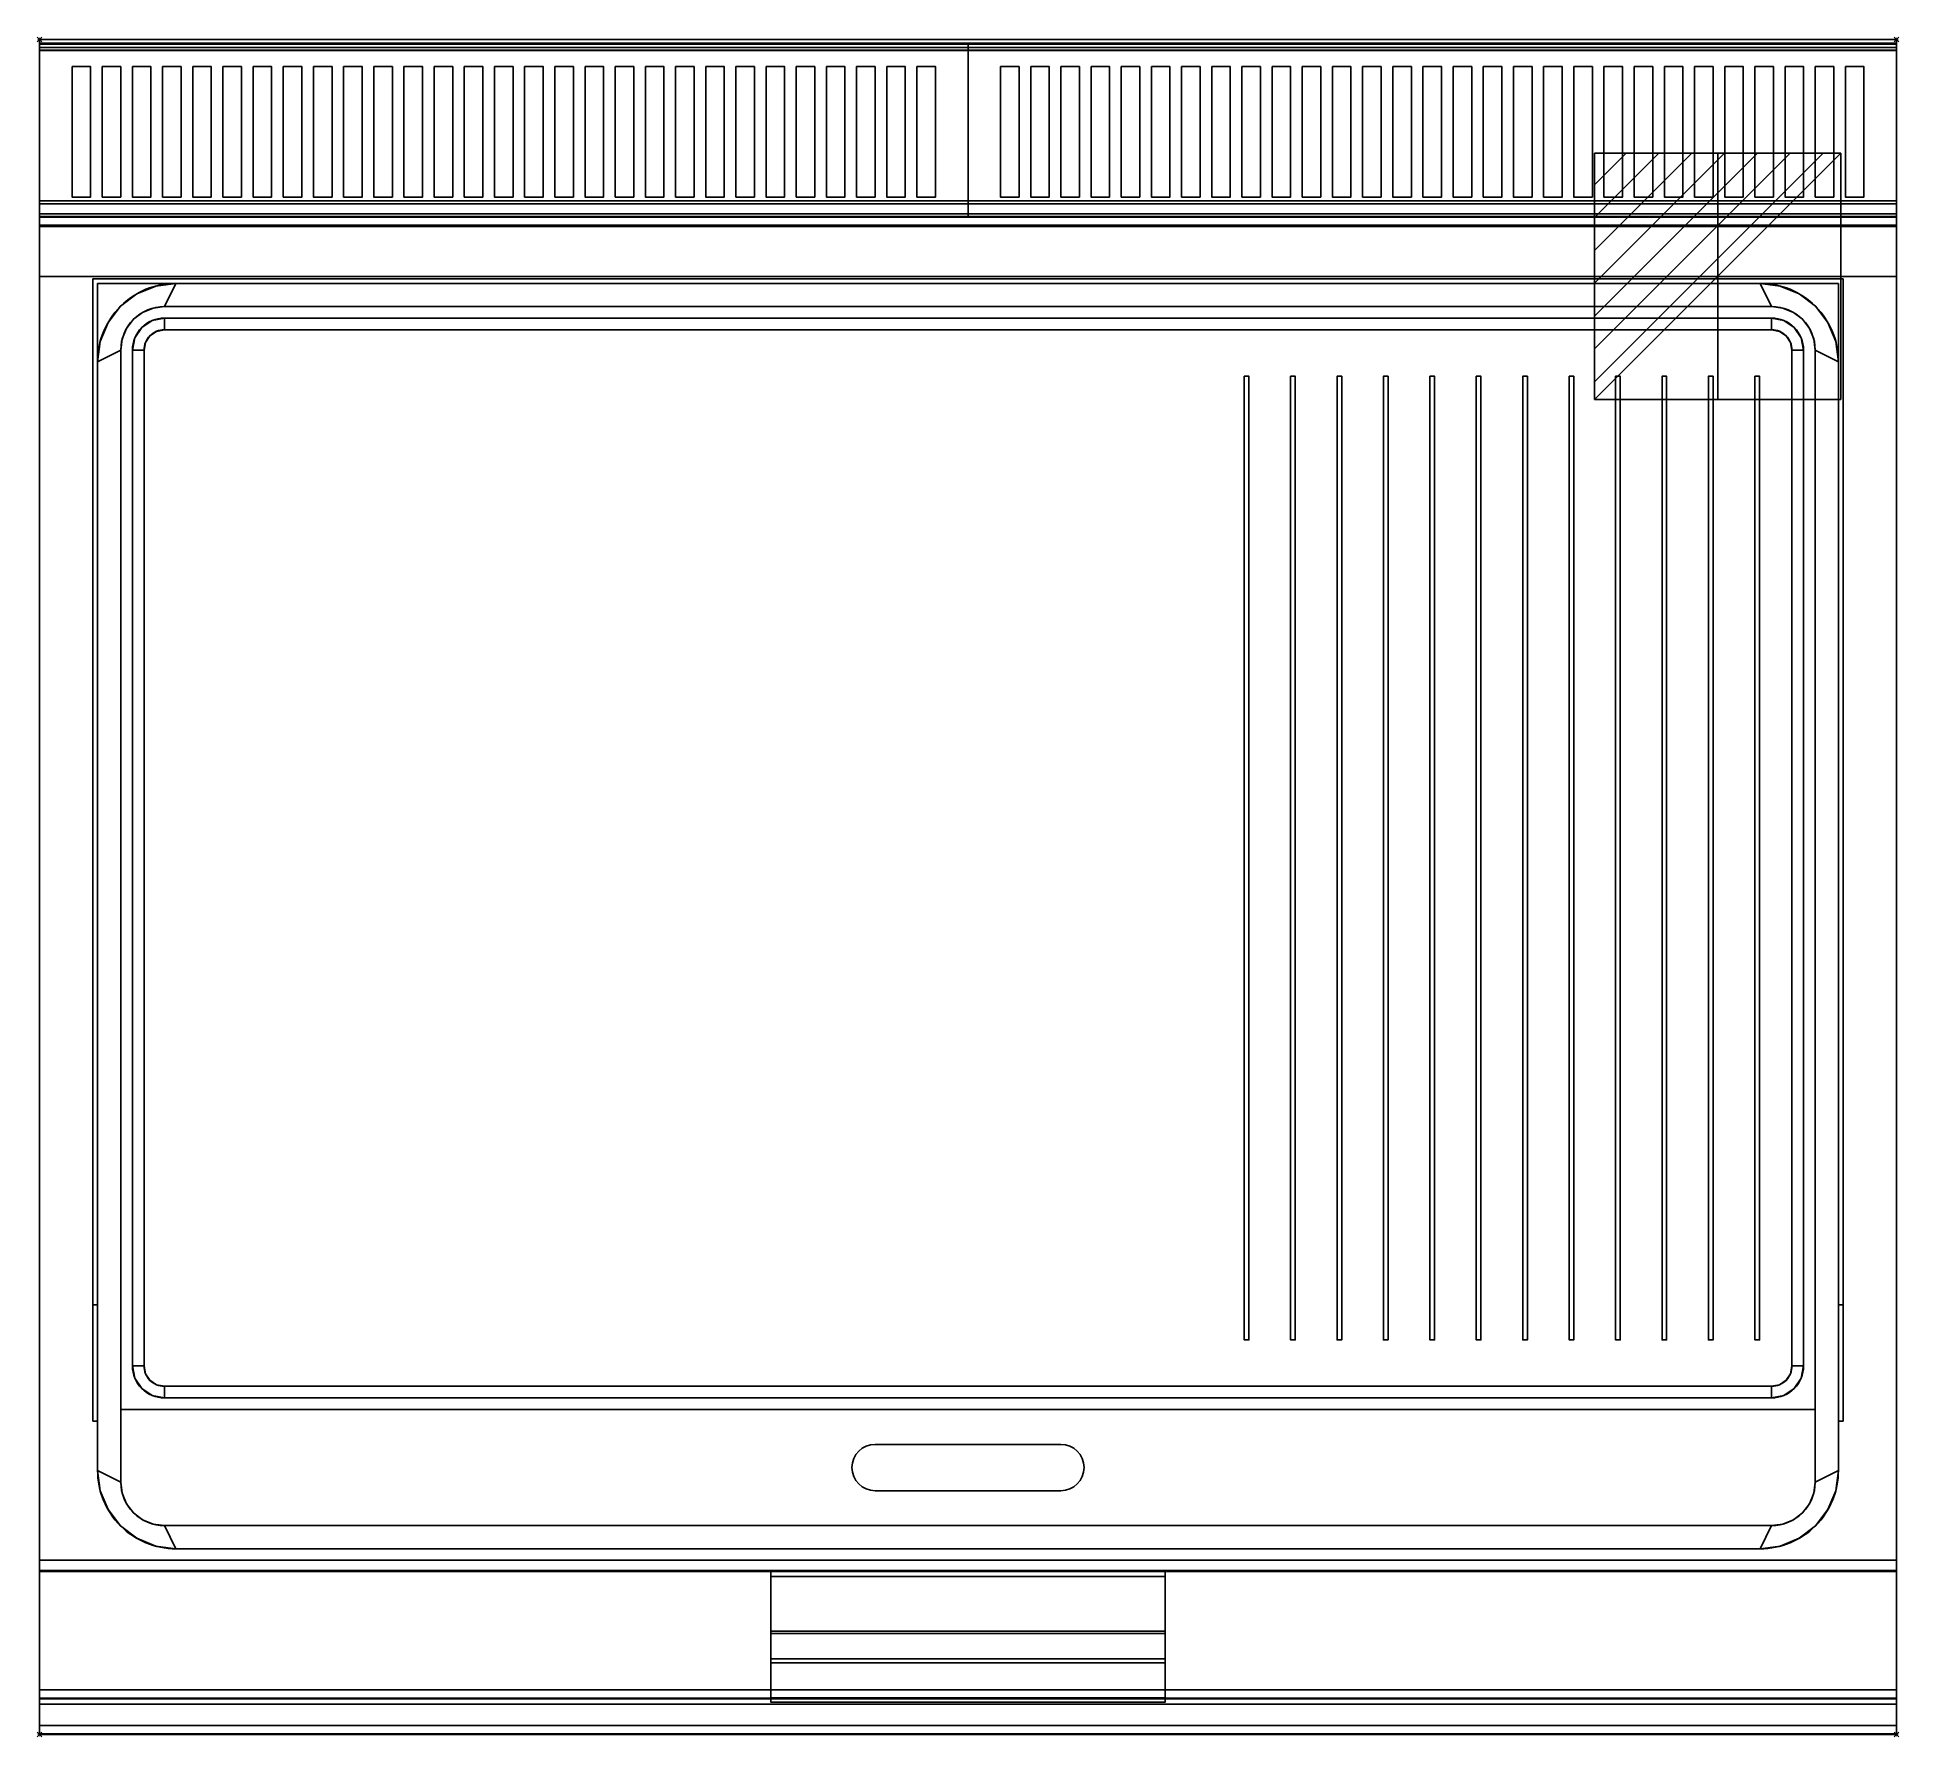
# Model space of a CAD drawing. Extents: x -1 to 801, y -731 to 1.
import ezdxf

# ---------------------------------------------------------------- set-up
doc = ezdxf.new("R2010")
doc.units = 0
doc.header["$PDMODE"] = 35
doc.layers.get('0').update_dxf_attribs({"lineweight": 13})
for name, color, linetype in [('IQ_200_2D', 1, 'Continuous'), ('IQ_200_3D', 1, 'Continuous'), ('IQ_204_2D', 7, 'Continuous'), ('IQ_CON_ELECTRICITY_INT', 7, 'Continuous'), ('IQ_INS_3D', 3, 'Continuous')]:
    doc.layers.add(name, color=color, linetype=linetype)

# ---------------------------------------------------------------- blocks, each defined once
blk = doc.blocks.new('*X9')
at = {"color": 0}
for p, q in [((286.774344, 2204.447934), (296.618251, 2214.291842)), ((286.774344, 2205.862148), (295.204037, 2214.291842)), ((286.774344, 2207.276361), (293.789824, 2214.291842)), ((286.774344, 2208.690575), (292.37561, 2214.291842)), ((286.774344, 2210.104788), (290.961397, 2214.291842)), ((286.774344, 2211.519002), (289.547183, 2214.291842)), ((286.774344, 2212.933216), (288.13297, 2214.291842))]:
    blk.add_line(p, q, dxfattribs=at)
blk = doc.blocks.new('ELECTRICITY')
for p, q in [((2.121, 2.121), (-2.121, 2.121)), ((-2.121, 2.121), (-2.121, -2.121)), ((-2.121, -2.121), (2.121, 2.121)), ((2.121, -2.121), (2.121, 2.121)), ((-2.121, -2.121), (2.121, -2.121))]:
    blk.add_line(p, q)
at = {"extrusion": (-1, 0, 0)}
for p, q in [((0, -2.121, 2.121), (0, 2.121, 2.121)), ((0, 2.121, -2.121), (0, -2.121, -2.121)), ((0, 2.121, 2.121), (0, 2.121, -2.121)), ((0, 2.121, -2.121), (0, -2.121, 2.121)), ((0, -2.121, -2.121), (0, -2.121, 2.121))]:
    blk.add_line(p, q, dxfattribs=at)
at = {"extrusion": (0, -1, 0)}
for p, q in [((2.121, 0, 2.121), (-2.121, 0, 2.121)), ((-2.121, 0, -2.121), (2.121, 0, -2.121)), ((-2.121, 0, 2.121), (-2.121, 0, -2.121)), ((-2.121, 0, -2.121), (2.121, 0, 2.121)), ((2.121, 0, -2.121), (2.121, 0, 2.121))]:
    blk.add_line(p, q, dxfattribs=at)
at = {"xscale": 0.4000000000000909, "yscale": 0.4000000000000909, "zscale": 0.4000000000000909}
blk.add_blockref('*X9', (-116.831, -883.595), dxfattribs=at)
at = {"extrusion": (-1, 0, 0), "xscale": 0.3999999999999773, "yscale": 0.3999999999999773, "zscale": 0.3999999999999773}
blk.add_blockref('*X9', (-116.831, -883.595), dxfattribs=at)
at = {"extrusion": (0, -1, 0), "xscale": 0.4000000000000909, "yscale": 0.4000000000000909, "zscale": 0.4000000000000909}
blk.add_blockref('*X9', (-116.831, -883.595), dxfattribs=at)

msp = doc.modelspace()

# ---------------------------------------------------------------- linework, layer by layer
at = {"layer": 'IQ_200_2D'}
for p, q in [((0, 0), (800, 0)), ((0, -655), (0, 0)), ((800, 0), (800, -655)), ((0, -655), (0, -730)), ((800, -655), (800, -730)), ((0, -730), (800, -730))]:
    msp.add_line(p, q, dxfattribs=at)
at = {"layer": 'IQ_200_3D'}
for points, invisible_edges in [([(0, -0.34, 912.22), (0, 0, 910.5), (800, 0, 910.5), (800, -0.34, 912.22)], 8), ([(0, 0, 902.7), (0, -0.13, 901.81), (800, -0.13, 901.81), (800, 0, 902.7)], 2), ([(0, -0.13, 901.81), (0, -0.54, 901.01), (800, -0.54, 901.01), (800, -0.13, 901.81)], 10), ([(0, -1.32, 913.68), (0, -0.34, 912.22), (800, -0.34, 912.22), (800, -1.32, 913.68)], 10), ([(0, -0.54, 901.01), (0, -1.19, 900.39), (800, -1.19, 900.39), (800, -0.54, 901.01)], 10), ([(0, -1.19, 900.39), (0, -2, 900), (800, -2, 900), (800, -1.19, 900.39)], 8), ([(0, -2.78, 914.66), (0, -1.32, 913.68), (800, -1.32, 913.68), (800, -2.78, 914.66)], 10), ([(0, -1.5, 956), (0, -1.65, 956.76), (400, -1.65, 956.76), (400, -1.5, 956)], 2), ([(0, -1.54, 916.62), (0, -1.5, 917.01), (400, -1.5, 917.01), (400, -1.54, 916.62)], 8), ([(0, -1.66, 916.23), (0, -1.54, 916.62), (400, -1.54, 916.62), (400, -1.66, 916.23)], 10), ([(0, -1.65, 956.76), (0, -2.08, 957.41), (400, -2.08, 957.41), (400, -1.65, 956.76)], 10), ([(0, -1.85, 915.88), (0, -1.66, 916.23), (400, -1.66, 916.23), (400, -1.85, 915.88)], 10), ([(0, -2.11, 915.58), (0, -1.85, 915.88), (400, -1.85, 915.88), (400, -2.11, 915.58)], 10), ([(0, -655, 650), (0, -655, 900), (0, -2, 900), (0, -102, 724)], 12), ([(0, -2, 900), (0, -2, 724), (0, -102, 724)], 8), ([(0, -2.08, 957.41), (0, -2.72, 957.84), (400, -2.72, 957.84), (400, -2.08, 957.41)], 10), ([(0, -2.71, 915.27), (0, -2.11, 915.58), (400, -2.11, 915.58), (400, -2.71, 915.27)], 10), ([(0, -3.35, 915.07), (0, -2.71, 915.27), (400, -2.71, 915.27), (400, -3.35, 915.07)], 10), ([(0, -2.72, 957.84), (0, -3.48, 958), (400, -3.48, 958), (400, -2.72, 957.84)], 8), ([(0, -4.5, 915), (0, -2.78, 914.66), (800, -2.78, 914.66), (800, -4.5, 915)], 2), ([(0, -4.01, 914.98), (0, -3.35, 915.07), (400, -3.35, 915.07), (400, -4.01, 914.98)], 10), ([(0, -11.66, 957.76), (0, -3.48, 958), (14, -3.48, 958), (14, -11.66, 957.76)], 12), ([(0, -4.68, 915), (0, -4.01, 914.98), (400, -4.01, 914.98), (400, -4.68, 915)], 2), ([(14, -11.66, 957.76), (22, -11.66, 957.76), (22, -3.48, 958), (14, -3.48, 958)], 10), ([(22, -3.48, 958), (27, -3.48, 958), (27, -11.66, 957.76), (22, -11.66, 957.76)], 14), ([(27, -11.66, 957.76), (35, -11.66, 957.76), (35, -3.48, 958), (27, -3.48, 958)], 10), ([(35, -3.48, 958), (40, -3.48, 958), (40, -11.66, 957.76), (35, -11.66, 957.76)], 14), ([(40, -11.66, 957.76), (48, -11.66, 957.76), (48, -3.48, 958), (40, -3.48, 958)], 10), ([(48, -3.48, 958), (53, -3.48, 958), (53, -11.66, 957.76), (48, -11.66, 957.76)], 14), ([(53, -11.66, 957.76), (61, -11.66, 957.76), (61, -3.48, 958), (53, -3.48, 958)], 10), ([(61, -3.48, 958), (66, -3.48, 958), (66, -11.66, 957.76), (61, -11.66, 957.76)], 14), ([(66, -11.66, 957.76), (74, -11.66, 957.76), (74, -3.48, 958), (66, -3.48, 958)], 10), ([(74, -3.48, 958), (79, -3.48, 958), (79, -11.66, 957.76), (74, -11.66, 957.76)], 14), ([(79, -11.66, 957.76), (87, -11.66, 957.76), (87, -3.48, 958), (79, -3.48, 958)], 10), ([(87, -3.48, 958), (92, -3.48, 958), (92, -11.66, 957.76), (87, -11.66, 957.76)], 14), ([(92, -11.66, 957.76), (100, -11.66, 957.76), (100, -3.48, 958), (92, -3.48, 958)], 10), ([(100, -3.48, 958), (105, -3.48, 958), (105, -11.66, 957.76), (100, -11.66, 957.76)], 14), ([(105, -11.66, 957.76), (113, -11.66, 957.76), (113, -3.48, 958), (105, -3.48, 958)], 10), ([(113, -3.48, 958), (118, -3.48, 958), (118, -11.66, 957.76), (113, -11.66, 957.76)], 14), ([(118, -11.66, 957.76), (126, -11.66, 957.76), (126, -3.48, 958), (118, -3.48, 958)], 10), ([(126, -3.48, 958), (131, -3.48, 958), (131, -11.66, 957.76), (126, -11.66, 957.76)], 14), ([(131, -11.66, 957.76), (139, -11.66, 957.76), (139, -3.48, 958), (131, -3.48, 958)], 10), ([(139, -3.48, 958), (144, -3.48, 958), (144, -11.66, 957.76), (139, -11.66, 957.76)], 14), ([(144, -11.66, 957.76), (152, -11.66, 957.76), (152, -3.48, 958), (144, -3.48, 958)], 10), ([(152, -3.48, 958), (157, -3.48, 958), (157, -11.66, 957.76), (152, -11.66, 957.76)], 14), ([(157, -11.66, 957.76), (165, -11.66, 957.76), (165, -3.48, 958), (157, -3.48, 958)], 10), ([(165, -3.48, 958), (170, -3.48, 958), (170, -11.66, 957.76), (165, -11.66, 957.76)], 14), ([(170, -11.66, 957.76), (178, -11.66, 957.76), (178, -3.48, 958), (170, -3.48, 958)], 10), ([(178, -3.48, 958), (183, -3.48, 958), (183, -11.66, 957.76), (178, -11.66, 957.76)], 14), ([(183, -11.66, 957.76), (191, -11.66, 957.76), (191, -3.48, 958), (183, -3.48, 958)], 10), ([(191, -3.48, 958), (196, -3.48, 958), (196, -11.66, 957.76), (191, -11.66, 957.76)], 14), ([(196, -11.66, 957.76), (204, -11.66, 957.76), (204, -3.48, 958), (196, -3.48, 958)], 10), ([(204, -3.48, 958), (209, -3.48, 958), (209, -11.66, 957.76), (204, -11.66, 957.76)], 14), ([(209, -11.66, 957.76), (217, -11.66, 957.76), (217, -3.48, 958), (209, -3.48, 958)], 10), ([(217, -3.48, 958), (222, -3.48, 958), (222, -11.66, 957.76), (217, -11.66, 957.76)], 14), ([(230, -11.66, 957.76), (222, -11.66, 957.76), (222, -3.48, 958), (230, -3.48, 958)], 10), ([(230, -3.48, 958), (235, -3.48, 958), (235, -11.66, 957.76), (230, -11.66, 957.76)], 14), ([(235, -11.66, 957.76), (243, -11.66, 957.76), (243, -3.48, 958), (235, -3.48, 958)], 10), ([(243, -3.48, 958), (248, -3.48, 958), (248, -11.66, 957.76), (243, -11.66, 957.76)], 14), ([(248, -11.66, 957.76), (256, -11.66, 957.76), (256, -3.48, 958), (248, -3.48, 958)], 10), ([(256, -3.48, 958), (261, -3.48, 958), (261, -11.66, 957.76), (256, -11.66, 957.76)], 14), ([(261, -11.66, 957.76), (269, -11.66, 957.76), (269, -3.48, 958), (261, -3.48, 958)], 10), ([(269, -3.48, 958), (274, -3.48, 958), (274, -11.66, 957.76), (269, -11.66, 957.76)], 14), ([(274, -11.66, 957.76), (282, -11.66, 957.76), (282, -3.48, 958), (274, -3.48, 958)], 10), ([(282, -3.48, 958), (287, -3.48, 958), (287, -11.66, 957.76), (282, -11.66, 957.76)], 14), ([(287, -11.66, 957.76), (295, -11.66, 957.76), (295, -3.48, 958), (287, -3.48, 958)], 10), ([(295, -3.48, 958), (300, -3.48, 958), (300, -11.66, 957.76), (295, -11.66, 957.76)], 14), ([(300, -11.66, 957.76), (308, -11.66, 957.76), (308, -3.48, 958), (300, -3.48, 958)], 10), ([(308, -3.48, 958), (313, -3.48, 958), (313, -11.66, 957.76), (308, -11.66, 957.76)], 14), ([(313, -11.66, 957.76), (321, -11.66, 957.76), (321, -3.48, 958), (313, -3.48, 958)], 10), ([(321, -3.48, 958), (326, -3.48, 958), (326, -11.66, 957.76), (321, -11.66, 957.76)], 14), ([(326, -11.66, 957.76), (334, -11.66, 957.76), (334, -3.48, 958), (326, -3.48, 958)], 10), ([(334, -3.48, 958), (339, -3.48, 958), (339, -11.66, 957.76), (334, -11.66, 957.76)], 14), ([(339, -11.66, 957.76), (347, -11.66, 957.76), (347, -3.48, 958), (339, -3.48, 958)], 10), ([(347, -3.48, 958), (352, -3.48, 958), (352, -11.66, 957.76), (347, -11.66, 957.76)], 14), ([(352, -11.66, 957.76), (360, -11.66, 957.76), (360, -3.48, 958), (352, -3.48, 958)], 10), ([(360, -3.48, 958), (365, -3.48, 958), (365, -11.66, 957.76), (360, -11.66, 957.76)], 14), ([(365, -11.66, 957.76), (373, -11.66, 957.76), (373, -3.48, 958), (365, -3.48, 958)], 10), ([(373, -3.48, 958), (378, -3.48, 958), (378, -11.66, 957.76), (373, -11.66, 957.76)], 14), ([(378, -11.66, 957.76), (386, -11.66, 957.76), (386, -3.48, 958), (378, -3.48, 958)], 10), ([(400, -11.66, 957.76), (400, -3.48, 958), (386, -3.48, 958), (386, -11.66, 957.76)], 12), ([(400, -1.5, 956), (400, -1.65, 956.76), (800, -1.65, 956.76), (800, -1.5, 956)], 2), ([(400, -1.54, 916.62), (400, -1.5, 917.01), (800, -1.5, 917.01), (800, -1.54, 916.62)], 8), ([(400, -1.66, 916.23), (400, -1.54, 916.62), (800, -1.54, 916.62), (800, -1.66, 916.23)], 10), ([(400, -1.65, 956.76), (400, -2.08, 957.41), (800, -2.08, 957.41), (800, -1.65, 956.76)], 10), ([(400, -1.85, 915.88), (400, -1.66, 916.23), (800, -1.66, 916.23), (800, -1.85, 915.88)], 10), ([(400, -2.11, 915.58), (400, -1.85, 915.88), (800, -1.85, 915.88), (800, -2.11, 915.58)], 10), ([(400, -2.08, 957.41), (400, -2.72, 957.84), (800, -2.72, 957.84), (800, -2.08, 957.41)], 10), ([(400, -2.71, 915.27), (400, -2.11, 915.58), (800, -2.11, 915.58), (800, -2.71, 915.27)], 10), ([(400, -3.35, 915.07), (400, -2.71, 915.27), (800, -2.71, 915.27), (800, -3.35, 915.07)], 10), ([(400, -2.72, 957.84), (400, -3.48, 958), (800, -3.48, 958), (800, -2.72, 957.84)], 8), ([(400, -4.01, 914.98), (400, -3.35, 915.07), (800, -3.35, 915.07), (800, -4.01, 914.98)], 10), ([(400, -11.66, 957.76), (400, -3.48, 958), (414, -3.48, 958), (414, -11.66, 957.76)], 12), ([(400, -4.68, 915), (400, -4.01, 914.98), (800, -4.01, 914.98), (800, -4.68, 915)], 2), ([(414, -11.66, 957.76), (422, -11.66, 957.76), (422, -3.48, 958), (414, -3.48, 958)], 10), ([(422, -3.48, 958), (427, -3.48, 958), (427, -11.66, 957.76), (422, -11.66, 957.76)], 14), ([(427, -11.66, 957.76), (435, -11.66, 957.76), (435, -3.48, 958), (427, -3.48, 958)], 10), ([(435, -3.48, 958), (440, -3.48, 958), (440, -11.66, 957.76), (435, -11.66, 957.76)], 14), ([(440, -11.66, 957.76), (448, -11.66, 957.76), (448, -3.48, 958), (440, -3.48, 958)], 10), ([(448, -3.48, 958), (453, -3.48, 958), (453, -11.66, 957.76), (448, -11.66, 957.76)], 14), ([(453, -11.66, 957.76), (461, -11.66, 957.76), (461, -3.48, 958), (453, -3.48, 958)], 10), ([(461, -3.48, 958), (466, -3.48, 958), (466, -11.66, 957.76), (461, -11.66, 957.76)], 14), ([(466, -11.66, 957.76), (474, -11.66, 957.76), (474, -3.48, 958), (466, -3.48, 958)], 10), ([(474, -3.48, 958), (479, -3.48, 958), (479, -11.66, 957.76), (474, -11.66, 957.76)], 14), ([(479, -11.66, 957.76), (487, -11.66, 957.76), (487, -3.48, 958), (479, -3.48, 958)], 10), ([(487, -3.48, 958), (492, -3.48, 958), (492, -11.66, 957.76), (487, -11.66, 957.76)], 14), ([(492, -11.66, 957.76), (500, -11.66, 957.76), (500, -3.48, 958), (492, -3.48, 958)], 10), ([(500, -3.48, 958), (505, -3.48, 958), (505, -11.66, 957.76), (500, -11.66, 957.76)], 14), ([(505, -11.66, 957.76), (513, -11.66, 957.76), (513, -3.48, 958), (505, -3.48, 958)], 10), ([(513, -3.48, 958), (518, -3.48, 958), (518, -11.66, 957.76), (513, -11.66, 957.76)], 14), ([(518, -11.66, 957.76), (526, -11.66, 957.76), (526, -3.48, 958), (518, -3.48, 958)], 10), ([(526, -3.48, 958), (531, -3.48, 958), (531, -11.66, 957.76), (526, -11.66, 957.76)], 14), ([(531, -11.66, 957.76), (539, -11.66, 957.76), (539, -3.48, 958), (531, -3.48, 958)], 10), ([(539, -3.48, 958), (544, -3.48, 958), (544, -11.66, 957.76), (539, -11.66, 957.76)], 14), ([(544, -11.66, 957.76), (552, -11.66, 957.76), (552, -3.48, 958), (544, -3.48, 958)], 10), ([(552, -3.48, 958), (557, -3.48, 958), (557, -11.66, 957.76), (552, -11.66, 957.76)], 14), ([(557, -11.66, 957.76), (565, -11.66, 957.76), (565, -3.48, 958), (557, -3.48, 958)], 10), ([(565, -3.48, 958), (570, -3.48, 958), (570, -11.66, 957.76), (565, -11.66, 957.76)], 14), ([(570, -11.66, 957.76), (578, -11.66, 957.76), (578, -3.48, 958), (570, -3.48, 958)], 10), ([(578, -3.48, 958), (583, -3.48, 958), (583, -11.66, 957.76), (578, -11.66, 957.76)], 14), ([(583, -11.66, 957.76), (591, -11.66, 957.76), (591, -3.48, 958), (583, -3.48, 958)], 10), ([(591, -3.48, 958), (596, -3.48, 958), (596, -11.66, 957.76), (591, -11.66, 957.76)], 14), ([(596, -11.66, 957.76), (604, -11.66, 957.76), (604, -3.48, 958), (596, -3.48, 958)], 10), ([(604, -3.48, 958), (609, -3.48, 958), (609, -11.66, 957.76), (604, -11.66, 957.76)], 14), ([(609, -11.66, 957.76), (617, -11.66, 957.76), (617, -3.48, 958), (609, -3.48, 958)], 10), ([(617, -3.48, 958), (622, -3.48, 958), (622, -11.66, 957.76), (617, -11.66, 957.76)], 14), ([(630, -11.66, 957.76), (622, -11.66, 957.76), (622, -3.48, 958), (630, -3.48, 958)], 10), ([(630, -3.48, 958), (635, -3.48, 958), (635, -11.66, 957.76), (630, -11.66, 957.76)], 14), ([(635, -11.66, 957.76), (643, -11.66, 957.76), (643, -3.48, 958), (635, -3.48, 958)], 10), ([(643, -3.48, 958), (648, -3.48, 958), (648, -11.66, 957.76), (643, -11.66, 957.76)], 14), ([(648, -11.66, 957.76), (656, -11.66, 957.76), (656, -3.48, 958), (648, -3.48, 958)], 10), ([(656, -3.48, 958), (661, -3.48, 958), (661, -11.66, 957.76), (656, -11.66, 957.76)], 14), ([(661, -11.66, 957.76), (669, -11.66, 957.76), (669, -3.48, 958), (661, -3.48, 958)], 10), ([(669, -3.48, 958), (674, -3.48, 958), (674, -11.66, 957.76), (669, -11.66, 957.76)], 14), ([(674, -11.66, 957.76), (682, -11.66, 957.76), (682, -3.48, 958), (674, -3.48, 958)], 10), ([(682, -3.48, 958), (687, -3.48, 958), (687, -11.66, 957.76), (682, -11.66, 957.76)], 14), ([(687, -11.66, 957.76), (695, -11.66, 957.76), (695, -3.48, 958), (687, -3.48, 958)], 10), ([(695, -3.48, 958), (700, -3.48, 958), (700, -11.66, 957.76), (695, -11.66, 957.76)], 14), ([(700, -11.66, 957.76), (708, -11.66, 957.76), (708, -3.48, 958), (700, -3.48, 958)], 10), ([(708, -3.48, 958), (713, -3.48, 958), (713, -11.66, 957.76), (708, -11.66, 957.76)], 14), ([(713, -11.66, 957.76), (721, -11.66, 957.76), (721, -3.48, 958), (713, -3.48, 958)], 10), ([(721, -3.48, 958), (726, -3.48, 958), (726, -11.66, 957.76), (721, -11.66, 957.76)], 14), ([(726, -11.66, 957.76), (734, -11.66, 957.76), (734, -3.48, 958), (726, -3.48, 958)], 10), ([(734, -3.48, 958), (739, -3.48, 958), (739, -11.66, 957.76), (734, -11.66, 957.76)], 14), ([(739, -11.66, 957.76), (747, -11.66, 957.76), (747, -3.48, 958), (739, -3.48, 958)], 10), ([(747, -3.48, 958), (752, -3.48, 958), (752, -11.66, 957.76), (747, -11.66, 957.76)], 14), ([(752, -11.66, 957.76), (760, -11.66, 957.76), (760, -3.48, 958), (752, -3.48, 958)], 10), ([(760, -3.48, 958), (765, -3.48, 958), (765, -11.66, 957.76), (760, -11.66, 957.76)], 14), ([(765, -11.66, 957.76), (773, -11.66, 957.76), (773, -3.48, 958), (765, -3.48, 958)], 10), ([(773, -3.48, 958), (778, -3.48, 958), (778, -11.66, 957.76), (773, -11.66, 957.76)], 14), ([(778, -11.66, 957.76), (786, -11.66, 957.76), (786, -3.48, 958), (778, -3.48, 958)], 10), ([(800, -11.66, 957.76), (800, -3.48, 958), (786, -3.48, 958), (786, -11.66, 957.76)], 12), ([(800, -655, 650), (800, -102, 724), (800, -2, 900), (800, -655, 900)], 3), ([(800, -2, 900), (800, -2, 724), (800, -102, 724)], 8), ([(0, -18.77, 956.91), (0, -11.66, 957.76), (14, -11.66, 957.76), (14, -18.77, 956.91)], 10), ([(22, -18.77, 956.91), (22, -11.66, 957.76), (27, -11.66, 957.76), (27, -18.77, 956.91)], 10), ([(35, -18.77, 956.91), (35, -11.66, 957.76), (40, -11.66, 957.76), (40, -18.77, 956.91)], 10), ([(48, -18.77, 956.91), (48, -11.66, 957.76), (53, -11.66, 957.76), (53, -18.77, 956.91)], 10), ([(61, -18.77, 956.91), (61, -11.66, 957.76), (66, -11.66, 957.76), (66, -18.77, 956.91)], 10), ([(74, -18.77, 956.91), (74, -11.66, 957.76), (79, -11.66, 957.76), (79, -18.77, 956.91)], 10), ([(87, -18.77, 956.91), (87, -11.66, 957.76), (92, -11.66, 957.76), (92, -18.77, 956.91)], 10), ([(100, -18.77, 956.91), (100, -11.66, 957.76), (105, -11.66, 957.76), (105, -18.77, 956.91)], 10), ([(113, -18.77, 956.91), (113, -11.66, 957.76), (118, -11.66, 957.76), (118, -18.77, 956.91)], 10), ([(126, -18.77, 956.91), (126, -11.66, 957.76), (131, -11.66, 957.76), (131, -18.77, 956.91)], 10), ([(139, -18.77, 956.91), (139, -11.66, 957.76), (144, -11.66, 957.76), (144, -18.77, 956.91)], 10), ([(152, -18.77, 956.91), (152, -11.66, 957.76), (157, -11.66, 957.76), (157, -18.77, 956.91)], 10), ([(165, -18.77, 956.91), (165, -11.66, 957.76), (170, -11.66, 957.76), (170, -18.77, 956.91)], 10), ([(178, -18.77, 956.91), (178, -11.66, 957.76), (183, -11.66, 957.76), (183, -18.77, 956.91)], 10), ([(191, -18.77, 956.91), (191, -11.66, 957.76), (196, -11.66, 957.76), (196, -18.77, 956.91)], 10), ([(204, -18.77, 956.91), (204, -11.66, 957.76), (209, -11.66, 957.76), (209, -18.77, 956.91)], 10), ([(217, -18.77, 956.91), (217, -11.66, 957.76), (222, -11.66, 957.76), (222, -18.77, 956.91)], 10), ([(230, -18.77, 956.91), (230, -11.66, 957.76), (235, -11.66, 957.76), (235, -18.77, 956.91)], 10), ([(243, -18.77, 956.91), (243, -11.66, 957.76), (248, -11.66, 957.76), (248, -18.77, 956.91)], 10), ([(256, -18.77, 956.91), (256, -11.66, 957.76), (261, -11.66, 957.76), (261, -18.77, 956.91)], 10), ([(269, -18.77, 956.91), (269, -11.66, 957.76), (274, -11.66, 957.76), (274, -18.77, 956.91)], 10), ([(282, -18.77, 956.91), (282, -11.66, 957.76), (287, -11.66, 957.76), (287, -18.77, 956.91)], 10), ([(295, -18.77, 956.91), (295, -11.66, 957.76), (300, -11.66, 957.76), (300, -18.77, 956.91)], 10), ([(308, -18.77, 956.91), (308, -11.66, 957.76), (313, -11.66, 957.76), (313, -18.77, 956.91)], 10), ([(321, -18.77, 956.91), (321, -11.66, 957.76), (326, -11.66, 957.76), (326, -18.77, 956.91)], 10), ([(334, -18.77, 956.91), (334, -11.66, 957.76), (339, -11.66, 957.76), (339, -18.77, 956.91)], 10), ([(347, -18.77, 956.91), (347, -11.66, 957.76), (352, -11.66, 957.76), (352, -18.77, 956.91)], 10), ([(360, -18.77, 956.91), (360, -11.66, 957.76), (365, -11.66, 957.76), (365, -18.77, 956.91)], 10), ([(373, -18.77, 956.91), (373, -11.66, 957.76), (378, -11.66, 957.76), (378, -18.77, 956.91)], 10), ([(400, -18.77, 956.91), (400, -11.66, 957.76), (386, -11.66, 957.76), (386, -18.77, 956.91)], 10), ([(400, -18.77, 956.91), (400, -11.66, 957.76), (414, -11.66, 957.76), (414, -18.77, 956.91)], 10), ([(422, -18.77, 956.91), (422, -11.66, 957.76), (427, -11.66, 957.76), (427, -18.77, 956.91)], 10), ([(435, -18.77, 956.91), (435, -11.66, 957.76), (440, -11.66, 957.76), (440, -18.77, 956.91)], 10), ([(448, -18.77, 956.91), (448, -11.66, 957.76), (453, -11.66, 957.76), (453, -18.77, 956.91)], 10), ([(461, -18.77, 956.91), (461, -11.66, 957.76), (466, -11.66, 957.76), (466, -18.77, 956.91)], 10), ([(474, -18.77, 956.91), (474, -11.66, 957.76), (479, -11.66, 957.76), (479, -18.77, 956.91)], 10), ([(487, -18.77, 956.91), (487, -11.66, 957.76), (492, -11.66, 957.76), (492, -18.77, 956.91)], 10), ([(500, -18.77, 956.91), (500, -11.66, 957.76), (505, -11.66, 957.76), (505, -18.77, 956.91)], 10), ([(513, -18.77, 956.91), (513, -11.66, 957.76), (518, -11.66, 957.76), (518, -18.77, 956.91)], 10), ([(526, -18.77, 956.91), (526, -11.66, 957.76), (531, -11.66, 957.76), (531, -18.77, 956.91)], 10), ([(539, -18.77, 956.91), (539, -11.66, 957.76), (544, -11.66, 957.76), (544, -18.77, 956.91)], 10), ([(552, -18.77, 956.91), (552, -11.66, 957.76), (557, -11.66, 957.76), (557, -18.77, 956.91)], 10), ([(565, -18.77, 956.91), (565, -11.66, 957.76), (570, -11.66, 957.76), (570, -18.77, 956.91)], 10), ([(578, -18.77, 956.91), (578, -11.66, 957.76), (583, -11.66, 957.76), (583, -18.77, 956.91)], 10), ([(591, -18.77, 956.91), (591, -11.66, 957.76), (596, -11.66, 957.76), (596, -18.77, 956.91)], 10), ([(604, -18.77, 956.91), (604, -11.66, 957.76), (609, -11.66, 957.76), (609, -18.77, 956.91)], 10), ([(617, -18.77, 956.91), (617, -11.66, 957.76), (622, -11.66, 957.76), (622, -18.77, 956.91)], 10), ([(630, -18.77, 956.91), (630, -11.66, 957.76), (635, -11.66, 957.76), (635, -18.77, 956.91)], 10), ([(643, -18.77, 956.91), (643, -11.66, 957.76), (648, -11.66, 957.76), (648, -18.77, 956.91)], 10), ([(656, -18.77, 956.91), (656, -11.66, 957.76), (661, -11.66, 957.76), (661, -18.77, 956.91)], 10), ([(669, -18.77, 956.91), (669, -11.66, 957.76), (674, -11.66, 957.76), (674, -18.77, 956.91)], 10), ([(682, -18.77, 956.91), (682, -11.66, 957.76), (687, -11.66, 957.76), (687, -18.77, 956.91)], 10), ([(695, -18.77, 956.91), (695, -11.66, 957.76), (700, -11.66, 957.76), (700, -18.77, 956.91)], 10), ([(708, -18.77, 956.91), (708, -11.66, 957.76), (713, -11.66, 957.76), (713, -18.77, 956.91)], 10), ([(721, -18.77, 956.91), (721, -11.66, 957.76), (726, -11.66, 957.76), (726, -18.77, 956.91)], 10), ([(734, -18.77, 956.91), (734, -11.66, 957.76), (739, -11.66, 957.76), (739, -18.77, 956.91)], 10), ([(747, -18.77, 956.91), (747, -11.66, 957.76), (752, -11.66, 957.76), (752, -18.77, 956.91)], 10), ([(760, -18.77, 956.91), (760, -11.66, 957.76), (765, -11.66, 957.76), (765, -18.77, 956.91)], 10), ([(773, -18.77, 956.91), (773, -11.66, 957.76), (778, -11.66, 957.76), (778, -18.77, 956.91)], 10), ([(800, -18.77, 956.91), (800, -11.66, 957.76), (786, -11.66, 957.76), (786, -18.77, 956.91)], 10), ([(0, -25.77, 955.45), (0, -18.77, 956.91), (14, -18.77, 956.91), (14, -25.77, 955.45)], 10), ([(22, -25.77, 955.45), (22, -18.77, 956.91), (27, -18.77, 956.91), (27, -25.77, 955.45)], 10), ([(35, -25.77, 955.45), (35, -18.77, 956.91), (40, -18.77, 956.91), (40, -25.77, 955.45)], 10), ([(48, -25.77, 955.45), (48, -18.77, 956.91), (53, -18.77, 956.91), (53, -25.77, 955.45)], 10), ([(61, -25.77, 955.45), (61, -18.77, 956.91), (66, -18.77, 956.91), (66, -25.77, 955.45)], 10), ([(74, -25.77, 955.45), (74, -18.77, 956.91), (79, -18.77, 956.91), (79, -25.77, 955.45)], 10), ([(87, -25.77, 955.45), (87, -18.77, 956.91), (92, -18.77, 956.91), (92, -25.77, 955.45)], 10), ([(100, -25.77, 955.45), (100, -18.77, 956.91), (105, -18.77, 956.91), (105, -25.77, 955.45)], 10), ([(113, -25.77, 955.45), (113, -18.77, 956.91), (118, -18.77, 956.91), (118, -25.77, 955.45)], 10), ([(126, -25.77, 955.45), (126, -18.77, 956.91), (131, -18.77, 956.91), (131, -25.77, 955.45)], 10), ([(139, -25.77, 955.45), (139, -18.77, 956.91), (144, -18.77, 956.91), (144, -25.77, 955.45)], 10), ([(152, -25.77, 955.45), (152, -18.77, 956.91), (157, -18.77, 956.91), (157, -25.77, 955.45)], 10), ([(165, -25.77, 955.45), (165, -18.77, 956.91), (170, -18.77, 956.91), (170, -25.77, 955.45)], 10), ([(178, -25.77, 955.45), (178, -18.77, 956.91), (183, -18.77, 956.91), (183, -25.77, 955.45)], 10), ([(191, -25.77, 955.45), (191, -18.77, 956.91), (196, -18.77, 956.91), (196, -25.77, 955.45)], 10), ([(204, -25.77, 955.45), (204, -18.77, 956.91), (209, -18.77, 956.91), (209, -25.77, 955.45)], 10), ([(217, -25.77, 955.45), (217, -18.77, 956.91), (222, -18.77, 956.91), (222, -25.77, 955.45)], 10), ([(230, -25.77, 955.45), (230, -18.77, 956.91), (235, -18.77, 956.91), (235, -25.77, 955.45)], 10), ([(243, -25.77, 955.45), (243, -18.77, 956.91), (248, -18.77, 956.91), (248, -25.77, 955.45)], 10), ([(256, -25.77, 955.45), (256, -18.77, 956.91), (261, -18.77, 956.91), (261, -25.77, 955.45)], 10), ([(269, -25.77, 955.45), (269, -18.77, 956.91), (274, -18.77, 956.91), (274, -25.77, 955.45)], 10), ([(282, -25.77, 955.45), (282, -18.77, 956.91), (287, -18.77, 956.91), (287, -25.77, 955.45)], 10), ([(295, -25.77, 955.45), (295, -18.77, 956.91), (300, -18.77, 956.91), (300, -25.77, 955.45)], 10), ([(308, -25.77, 955.45), (308, -18.77, 956.91), (313, -18.77, 956.91), (313, -25.77, 955.45)], 10), ([(321, -25.77, 955.45), (321, -18.77, 956.91), (326, -18.77, 956.91), (326, -25.77, 955.45)], 10), ([(334, -25.77, 955.45), (334, -18.77, 956.91), (339, -18.77, 956.91), (339, -25.77, 955.45)], 10), ([(347, -25.77, 955.45), (347, -18.77, 956.91), (352, -18.77, 956.91), (352, -25.77, 955.45)], 10), ([(360, -25.77, 955.45), (360, -18.77, 956.91), (365, -18.77, 956.91), (365, -25.77, 955.45)], 10), ([(373, -25.77, 955.45), (373, -18.77, 956.91), (378, -18.77, 956.91), (378, -25.77, 955.45)], 10), ([(400, -25.77, 955.45), (400, -18.77, 956.91), (386, -18.77, 956.91), (386, -25.77, 955.45)], 10), ([(400, -25.77, 955.45), (400, -18.77, 956.91), (414, -18.77, 956.91), (414, -25.77, 955.45)], 10), ([(422, -25.77, 955.45), (422, -18.77, 956.91), (427, -18.77, 956.91), (427, -25.77, 955.45)], 10), ([(435, -25.77, 955.45), (435, -18.77, 956.91), (440, -18.77, 956.91), (440, -25.77, 955.45)], 10), ([(448, -25.77, 955.45), (448, -18.77, 956.91), (453, -18.77, 956.91), (453, -25.77, 955.45)], 10), ([(461, -25.77, 955.45), (461, -18.77, 956.91), (466, -18.77, 956.91), (466, -25.77, 955.45)], 10), ([(474, -25.77, 955.45), (474, -18.77, 956.91), (479, -18.77, 956.91), (479, -25.77, 955.45)], 10), ([(487, -25.77, 955.45), (487, -18.77, 956.91), (492, -18.77, 956.91), (492, -25.77, 955.45)], 10), ([(500, -25.77, 955.45), (500, -18.77, 956.91), (505, -18.77, 956.91), (505, -25.77, 955.45)], 10), ([(513, -25.77, 955.45), (513, -18.77, 956.91), (518, -18.77, 956.91), (518, -25.77, 955.45)], 10), ([(526, -25.77, 955.45), (526, -18.77, 956.91), (531, -18.77, 956.91), (531, -25.77, 955.45)], 10), ([(539, -25.77, 955.45), (539, -18.77, 956.91), (544, -18.77, 956.91), (544, -25.77, 955.45)], 10), ([(552, -25.77, 955.45), (552, -18.77, 956.91), (557, -18.77, 956.91), (557, -25.77, 955.45)], 10), ([(565, -25.77, 955.45), (565, -18.77, 956.91), (570, -18.77, 956.91), (570, -25.77, 955.45)], 10), ([(578, -25.77, 955.45), (578, -18.77, 956.91), (583, -18.77, 956.91), (583, -25.77, 955.45)], 10), ([(591, -25.77, 955.45), (591, -18.77, 956.91), (596, -18.77, 956.91), (596, -25.77, 955.45)], 10), ([(604, -25.77, 955.45), (604, -18.77, 956.91), (609, -18.77, 956.91), (609, -25.77, 955.45)], 10), ([(617, -25.77, 955.45), (617, -18.77, 956.91), (622, -18.77, 956.91), (622, -25.77, 955.45)], 10), ([(630, -25.77, 955.45), (630, -18.77, 956.91), (635, -18.77, 956.91), (635, -25.77, 955.45)], 10), ([(643, -25.77, 955.45), (643, -18.77, 956.91), (648, -18.77, 956.91), (648, -25.77, 955.45)], 10), ([(656, -25.77, 955.45), (656, -18.77, 956.91), (661, -18.77, 956.91), (661, -25.77, 955.45)], 10), ([(669, -25.77, 955.45), (669, -18.77, 956.91), (674, -18.77, 956.91), (674, -25.77, 955.45)], 10), ([(682, -25.77, 955.45), (682, -18.77, 956.91), (687, -18.77, 956.91), (687, -25.77, 955.45)], 10), ([(695, -25.77, 955.45), (695, -18.77, 956.91), (700, -18.77, 956.91), (700, -25.77, 955.45)], 10), ([(708, -25.77, 955.45), (708, -18.77, 956.91), (713, -18.77, 956.91), (713, -25.77, 955.45)], 10), ([(721, -25.77, 955.45), (721, -18.77, 956.91), (726, -18.77, 956.91), (726, -25.77, 955.45)], 10), ([(734, -25.77, 955.45), (734, -18.77, 956.91), (739, -18.77, 956.91), (739, -25.77, 955.45)], 10), ([(747, -25.77, 955.45), (747, -18.77, 956.91), (752, -18.77, 956.91), (752, -25.77, 955.45)], 10), ([(760, -25.77, 955.45), (760, -18.77, 956.91), (765, -18.77, 956.91), (765, -25.77, 955.45)], 10), ([(773, -25.77, 955.45), (773, -18.77, 956.91), (778, -18.77, 956.91), (778, -25.77, 955.45)], 10), ([(800, -25.77, 955.45), (800, -18.77, 956.91), (786, -18.77, 956.91), (786, -25.77, 955.45)], 10), ([(0, -32.62, 953.39), (0, -25.77, 955.45), (14, -25.77, 955.45), (14, -32.62, 953.39)], 10), ([(22, -32.62, 953.39), (22, -25.77, 955.45), (27, -25.77, 955.45), (27, -32.62, 953.39)], 10), ([(35, -32.62, 953.39), (35, -25.77, 955.45), (40, -25.77, 955.45), (40, -32.62, 953.39)], 10), ([(48, -32.62, 953.39), (48, -25.77, 955.45), (53, -25.77, 955.45), (53, -32.62, 953.39)], 10), ([(61, -32.62, 953.39), (61, -25.77, 955.45), (66, -25.77, 955.45), (66, -32.62, 953.39)], 10), ([(74, -32.62, 953.39), (74, -25.77, 955.45), (79, -25.77, 955.45), (79, -32.62, 953.39)], 10), ([(87, -32.62, 953.39), (87, -25.77, 955.45), (92, -25.77, 955.45), (92, -32.62, 953.39)], 10), ([(100, -32.62, 953.39), (100, -25.77, 955.45), (105, -25.77, 955.45), (105, -32.62, 953.39)], 10), ([(113, -32.62, 953.39), (113, -25.77, 955.45), (118, -25.77, 955.45), (118, -32.62, 953.39)], 10), ([(126, -32.62, 953.39), (126, -25.77, 955.45), (131, -25.77, 955.45), (131, -32.62, 953.39)], 10), ([(139, -32.62, 953.39), (139, -25.77, 955.45), (144, -25.77, 955.45), (144, -32.62, 953.39)], 10), ([(152, -32.62, 953.39), (152, -25.77, 955.45), (157, -25.77, 955.45), (157, -32.62, 953.39)], 10), ([(165, -32.62, 953.39), (165, -25.77, 955.45), (170, -25.77, 955.45), (170, -32.62, 953.39)], 10), ([(178, -32.62, 953.39), (178, -25.77, 955.45), (183, -25.77, 955.45), (183, -32.62, 953.39)], 10), ([(191, -32.62, 953.39), (191, -25.77, 955.45), (196, -25.77, 955.45), (196, -32.62, 953.39)], 10), ([(204, -32.62, 953.39), (204, -25.77, 955.45), (209, -25.77, 955.45), (209, -32.62, 953.39)], 10), ([(217, -32.62, 953.39), (217, -25.77, 955.45), (222, -25.77, 955.45), (222, -32.62, 953.39)], 10), ([(230, -32.62, 953.39), (230, -25.77, 955.45), (235, -25.77, 955.45), (235, -32.62, 953.39)], 10), ([(243, -32.62, 953.39), (243, -25.77, 955.45), (248, -25.77, 955.45), (248, -32.62, 953.39)], 10), ([(256, -32.62, 953.39), (256, -25.77, 955.45), (261, -25.77, 955.45), (261, -32.62, 953.39)], 10), ([(269, -32.62, 953.39), (269, -25.77, 955.45), (274, -25.77, 955.45), (274, -32.62, 953.39)], 10), ([(282, -32.62, 953.39), (282, -25.77, 955.45), (287, -25.77, 955.45), (287, -32.62, 953.39)], 10), ([(295, -32.62, 953.39), (295, -25.77, 955.45), (300, -25.77, 955.45), (300, -32.62, 953.39)], 10), ([(308, -32.62, 953.39), (308, -25.77, 955.45), (313, -25.77, 955.45), (313, -32.62, 953.39)], 10), ([(321, -32.62, 953.39), (321, -25.77, 955.45), (326, -25.77, 955.45), (326, -32.62, 953.39)], 10), ([(334, -32.62, 953.39), (334, -25.77, 955.45), (339, -25.77, 955.45), (339, -32.62, 953.39)], 10), ([(347, -32.62, 953.39), (347, -25.77, 955.45), (352, -25.77, 955.45), (352, -32.62, 953.39)], 10), ([(360, -32.62, 953.39), (360, -25.77, 955.45), (365, -25.77, 955.45), (365, -32.62, 953.39)], 10), ([(373, -32.62, 953.39), (373, -25.77, 955.45), (378, -25.77, 955.45), (378, -32.62, 953.39)], 10), ([(400, -32.62, 953.39), (400, -25.77, 955.45), (386, -25.77, 955.45), (386, -32.62, 953.39)], 10), ([(400, -32.62, 953.39), (400, -25.77, 955.45), (414, -25.77, 955.45), (414, -32.62, 953.39)], 10), ([(422, -32.62, 953.39), (422, -25.77, 955.45), (427, -25.77, 955.45), (427, -32.62, 953.39)], 10), ([(435, -32.62, 953.39), (435, -25.77, 955.45), (440, -25.77, 955.45), (440, -32.62, 953.39)], 10), ([(448, -32.62, 953.39), (448, -25.77, 955.45), (453, -25.77, 955.45), (453, -32.62, 953.39)], 10), ([(461, -32.62, 953.39), (461, -25.77, 955.45), (466, -25.77, 955.45), (466, -32.62, 953.39)], 10), ([(474, -32.62, 953.39), (474, -25.77, 955.45), (479, -25.77, 955.45), (479, -32.62, 953.39)], 10), ([(487, -32.62, 953.39), (487, -25.77, 955.45), (492, -25.77, 955.45), (492, -32.62, 953.39)], 10), ([(500, -32.62, 953.39), (500, -25.77, 955.45), (505, -25.77, 955.45), (505, -32.62, 953.39)], 10), ([(513, -32.62, 953.39), (513, -25.77, 955.45), (518, -25.77, 955.45), (518, -32.62, 953.39)], 10), ([(526, -32.62, 953.39), (526, -25.77, 955.45), (531, -25.77, 955.45), (531, -32.62, 953.39)], 10), ([(539, -32.62, 953.39), (539, -25.77, 955.45), (544, -25.77, 955.45), (544, -32.62, 953.39)], 10), ([(552, -32.62, 953.39), (552, -25.77, 955.45), (557, -25.77, 955.45), (557, -32.62, 953.39)], 10), ([(565, -32.62, 953.39), (565, -25.77, 955.45), (570, -25.77, 955.45), (570, -32.62, 953.39)], 10), ([(578, -32.62, 953.39), (578, -25.77, 955.45), (583, -25.77, 955.45), (583, -32.62, 953.39)], 10), ([(591, -32.62, 953.39), (591, -25.77, 955.45), (596, -25.77, 955.45), (596, -32.62, 953.39)], 10), ([(604, -32.62, 953.39), (604, -25.77, 955.45), (609, -25.77, 955.45), (609, -32.62, 953.39)], 10), ([(617, -32.62, 953.39), (617, -25.77, 955.45), (622, -25.77, 955.45), (622, -32.62, 953.39)], 10), ([(630, -32.62, 953.39), (630, -25.77, 955.45), (635, -25.77, 955.45), (635, -32.62, 953.39)], 10), ([(643, -32.62, 953.39), (643, -25.77, 955.45), (648, -25.77, 955.45), (648, -32.62, 953.39)], 10), ([(656, -32.62, 953.39), (656, -25.77, 955.45), (661, -25.77, 955.45), (661, -32.62, 953.39)], 10), ([(669, -32.62, 953.39), (669, -25.77, 955.45), (674, -25.77, 955.45), (674, -32.62, 953.39)], 10), ([(682, -32.62, 953.39), (682, -25.77, 955.45), (687, -25.77, 955.45), (687, -32.62, 953.39)], 10), ([(695, -32.62, 953.39), (695, -25.77, 955.45), (700, -25.77, 955.45), (700, -32.62, 953.39)], 10), ([(708, -32.62, 953.39), (708, -25.77, 955.45), (713, -25.77, 955.45), (713, -32.62, 953.39)], 10), ([(721, -32.62, 953.39), (721, -25.77, 955.45), (726, -25.77, 955.45), (726, -32.62, 953.39)], 10), ([(734, -32.62, 953.39), (734, -25.77, 955.45), (739, -25.77, 955.45), (739, -32.62, 953.39)], 10), ([(747, -32.62, 953.39), (747, -25.77, 955.45), (752, -25.77, 955.45), (752, -32.62, 953.39)], 10), ([(760, -32.62, 953.39), (760, -25.77, 955.45), (765, -25.77, 955.45), (765, -32.62, 953.39)], 10), ([(773, -32.62, 953.39), (773, -25.77, 955.45), (778, -25.77, 955.45), (778, -32.62, 953.39)], 10), ([(800, -32.62, 953.39), (800, -25.77, 955.45), (786, -25.77, 955.45), (786, -32.62, 953.39)], 10), ([(0, -39.27, 950.75), (0, -32.62, 953.39), (14, -32.62, 953.39), (14, -39.27, 950.75)], 10), ([(0, -45.67, 947.54), (0, -39.27, 950.75), (14, -39.27, 950.75), (14, -45.67, 947.54)], 10), ([(22, -39.27, 950.75), (22, -32.62, 953.39), (27, -32.62, 953.39), (27, -39.27, 950.75)], 10), ([(22, -45.67, 947.54), (22, -39.27, 950.75), (27, -39.27, 950.75), (27, -45.67, 947.54)], 10), ([(35, -39.27, 950.75), (35, -32.62, 953.39), (40, -32.62, 953.39), (40, -39.27, 950.75)], 10), ([(35, -45.67, 947.54), (35, -39.27, 950.75), (40, -39.27, 950.75), (40, -45.67, 947.54)], 10), ([(48, -39.27, 950.75), (48, -32.62, 953.39), (53, -32.62, 953.39), (53, -39.27, 950.75)], 10), ([(48, -45.67, 947.54), (48, -39.27, 950.75), (53, -39.27, 950.75), (53, -45.67, 947.54)], 10), ([(61, -39.27, 950.75), (61, -32.62, 953.39), (66, -32.62, 953.39), (66, -39.27, 950.75)], 10), ([(61, -45.67, 947.54), (61, -39.27, 950.75), (66, -39.27, 950.75), (66, -45.67, 947.54)], 10), ([(74, -39.27, 950.75), (74, -32.62, 953.39), (79, -32.62, 953.39), (79, -39.27, 950.75)], 10), ([(74, -45.67, 947.54), (74, -39.27, 950.75), (79, -39.27, 950.75), (79, -45.67, 947.54)], 10), ([(87, -39.27, 950.75), (87, -32.62, 953.39), (92, -32.62, 953.39), (92, -39.27, 950.75)], 10), ([(87, -45.67, 947.54), (87, -39.27, 950.75), (92, -39.27, 950.75), (92, -45.67, 947.54)], 10), ([(100, -39.27, 950.75), (100, -32.62, 953.39), (105, -32.62, 953.39), (105, -39.27, 950.75)], 10), ([(100, -45.67, 947.54), (100, -39.27, 950.75), (105, -39.27, 950.75), (105, -45.67, 947.54)], 10), ([(113, -39.27, 950.75), (113, -32.62, 953.39), (118, -32.62, 953.39), (118, -39.27, 950.75)], 10), ([(113, -45.67, 947.54), (113, -39.27, 950.75), (118, -39.27, 950.75), (118, -45.67, 947.54)], 10), ([(126, -39.27, 950.75), (126, -32.62, 953.39), (131, -32.62, 953.39), (131, -39.27, 950.75)], 10), ([(126, -45.67, 947.54), (126, -39.27, 950.75), (131, -39.27, 950.75), (131, -45.67, 947.54)], 10), ([(139, -39.27, 950.75), (139, -32.62, 953.39), (144, -32.62, 953.39), (144, -39.27, 950.75)], 10), ([(139, -45.67, 947.54), (139, -39.27, 950.75), (144, -39.27, 950.75), (144, -45.67, 947.54)], 10), ([(152, -39.27, 950.75), (152, -32.62, 953.39), (157, -32.62, 953.39), (157, -39.27, 950.75)], 10), ([(152, -45.67, 947.54), (152, -39.27, 950.75), (157, -39.27, 950.75), (157, -45.67, 947.54)], 10), ([(165, -39.27, 950.75), (165, -32.62, 953.39), (170, -32.62, 953.39), (170, -39.27, 950.75)], 10), ([(165, -45.67, 947.54), (165, -39.27, 950.75), (170, -39.27, 950.75), (170, -45.67, 947.54)], 10), ([(178, -39.27, 950.75), (178, -32.62, 953.39), (183, -32.62, 953.39), (183, -39.27, 950.75)], 10), ([(178, -45.67, 947.54), (178, -39.27, 950.75), (183, -39.27, 950.75), (183, -45.67, 947.54)], 10), ([(191, -39.27, 950.75), (191, -32.62, 953.39), (196, -32.62, 953.39), (196, -39.27, 950.75)], 10), ([(191, -45.67, 947.54), (191, -39.27, 950.75), (196, -39.27, 950.75), (196, -45.67, 947.54)], 10), ([(204, -39.27, 950.75), (204, -32.62, 953.39), (209, -32.62, 953.39), (209, -39.27, 950.75)], 10), ([(204, -45.67, 947.54), (204, -39.27, 950.75), (209, -39.27, 950.75), (209, -45.67, 947.54)], 10), ([(217, -39.27, 950.75), (217, -32.62, 953.39), (222, -32.62, 953.39), (222, -39.27, 950.75)], 10), ([(217, -45.67, 947.54), (217, -39.27, 950.75), (222, -39.27, 950.75), (222, -45.67, 947.54)], 10), ([(230, -39.27, 950.75), (230, -32.62, 953.39), (235, -32.62, 953.39), (235, -39.27, 950.75)], 10), ([(230, -45.67, 947.54), (230, -39.27, 950.75), (235, -39.27, 950.75), (235, -45.67, 947.54)], 10), ([(243, -39.27, 950.75), (243, -32.62, 953.39), (248, -32.62, 953.39), (248, -39.27, 950.75)], 10), ([(243, -45.67, 947.54), (243, -39.27, 950.75), (248, -39.27, 950.75), (248, -45.67, 947.54)], 10), ([(256, -39.27, 950.75), (256, -32.62, 953.39), (261, -32.62, 953.39), (261, -39.27, 950.75)], 10), ([(256, -45.67, 947.54), (256, -39.27, 950.75), (261, -39.27, 950.75), (261, -45.67, 947.54)], 10), ([(269, -39.27, 950.75), (269, -32.62, 953.39), (274, -32.62, 953.39), (274, -39.27, 950.75)], 10), ([(269, -45.67, 947.54), (269, -39.27, 950.75), (274, -39.27, 950.75), (274, -45.67, 947.54)], 10), ([(282, -39.27, 950.75), (282, -32.62, 953.39), (287, -32.62, 953.39), (287, -39.27, 950.75)], 10), ([(282, -45.67, 947.54), (282, -39.27, 950.75), (287, -39.27, 950.75), (287, -45.67, 947.54)], 10), ([(295, -39.27, 950.75), (295, -32.62, 953.39), (300, -32.62, 953.39), (300, -39.27, 950.75)], 10), ([(295, -45.67, 947.54), (295, -39.27, 950.75), (300, -39.27, 950.75), (300, -45.67, 947.54)], 10), ([(308, -39.27, 950.75), (308, -32.62, 953.39), (313, -32.62, 953.39), (313, -39.27, 950.75)], 10), ([(308, -45.67, 947.54), (308, -39.27, 950.75), (313, -39.27, 950.75), (313, -45.67, 947.54)], 10), ([(321, -39.27, 950.75), (321, -32.62, 953.39), (326, -32.62, 953.39), (326, -39.27, 950.75)], 10), ([(321, -45.67, 947.54), (321, -39.27, 950.75), (326, -39.27, 950.75), (326, -45.67, 947.54)], 10), ([(334, -39.27, 950.75), (334, -32.62, 953.39), (339, -32.62, 953.39), (339, -39.27, 950.75)], 10), ([(334, -45.67, 947.54), (334, -39.27, 950.75), (339, -39.27, 950.75), (339, -45.67, 947.54)], 10), ([(347, -39.27, 950.75), (347, -32.62, 953.39), (352, -32.62, 953.39), (352, -39.27, 950.75)], 10), ([(347, -45.67, 947.54), (347, -39.27, 950.75), (352, -39.27, 950.75), (352, -45.67, 947.54)], 10), ([(360, -39.27, 950.75), (360, -32.62, 953.39), (365, -32.62, 953.39), (365, -39.27, 950.75)], 10), ([(360, -45.67, 947.54), (360, -39.27, 950.75), (365, -39.27, 950.75), (365, -45.67, 947.54)], 10), ([(373, -39.27, 950.75), (373, -32.62, 953.39), (378, -32.62, 953.39), (378, -39.27, 950.75)], 10), ([(373, -45.67, 947.54), (373, -39.27, 950.75), (378, -39.27, 950.75), (378, -45.67, 947.54)], 10), ([(400, -39.27, 950.75), (400, -32.62, 953.39), (386, -32.62, 953.39), (386, -39.27, 950.75)], 10), ([(400, -45.67, 947.54), (400, -39.27, 950.75), (386, -39.27, 950.75), (386, -45.67, 947.54)], 10), ([(400, -39.27, 950.75), (400, -32.62, 953.39), (414, -32.62, 953.39), (414, -39.27, 950.75)], 10), ([(400, -45.67, 947.54), (400, -39.27, 950.75), (414, -39.27, 950.75), (414, -45.67, 947.54)], 10), ([(422, -39.27, 950.75), (422, -32.62, 953.39), (427, -32.62, 953.39), (427, -39.27, 950.75)], 10), ([(422, -45.67, 947.54), (422, -39.27, 950.75), (427, -39.27, 950.75), (427, -45.67, 947.54)], 10), ([(435, -39.27, 950.75), (435, -32.62, 953.39), (440, -32.62, 953.39), (440, -39.27, 950.75)], 10), ([(435, -45.67, 947.54), (435, -39.27, 950.75), (440, -39.27, 950.75), (440, -45.67, 947.54)], 10), ([(448, -39.27, 950.75), (448, -32.62, 953.39), (453, -32.62, 953.39), (453, -39.27, 950.75)], 10), ([(448, -45.67, 947.54), (448, -39.27, 950.75), (453, -39.27, 950.75), (453, -45.67, 947.54)], 10), ([(461, -39.27, 950.75), (461, -32.62, 953.39), (466, -32.62, 953.39), (466, -39.27, 950.75)], 10), ([(461, -45.67, 947.54), (461, -39.27, 950.75), (466, -39.27, 950.75), (466, -45.67, 947.54)], 10), ([(474, -39.27, 950.75), (474, -32.62, 953.39), (479, -32.62, 953.39), (479, -39.27, 950.75)], 10), ([(474, -45.67, 947.54), (474, -39.27, 950.75), (479, -39.27, 950.75), (479, -45.67, 947.54)], 10), ([(487, -39.27, 950.75), (487, -32.62, 953.39), (492, -32.62, 953.39), (492, -39.27, 950.75)], 10), ([(487, -45.67, 947.54), (487, -39.27, 950.75), (492, -39.27, 950.75), (492, -45.67, 947.54)], 10), ([(500, -39.27, 950.75), (500, -32.62, 953.39), (505, -32.62, 953.39), (505, -39.27, 950.75)], 10), ([(500, -45.67, 947.54), (500, -39.27, 950.75), (505, -39.27, 950.75), (505, -45.67, 947.54)], 10), ([(513, -39.27, 950.75), (513, -32.62, 953.39), (518, -32.62, 953.39), (518, -39.27, 950.75)], 10), ([(513, -45.67, 947.54), (513, -39.27, 950.75), (518, -39.27, 950.75), (518, -45.67, 947.54)], 10), ([(526, -39.27, 950.75), (526, -32.62, 953.39), (531, -32.62, 953.39), (531, -39.27, 950.75)], 10), ([(526, -45.67, 947.54), (526, -39.27, 950.75), (531, -39.27, 950.75), (531, -45.67, 947.54)], 10), ([(539, -39.27, 950.75), (539, -32.62, 953.39), (544, -32.62, 953.39), (544, -39.27, 950.75)], 10), ([(539, -45.67, 947.54), (539, -39.27, 950.75), (544, -39.27, 950.75), (544, -45.67, 947.54)], 10), ([(552, -39.27, 950.75), (552, -32.62, 953.39), (557, -32.62, 953.39), (557, -39.27, 950.75)], 10), ([(552, -45.67, 947.54), (552, -39.27, 950.75), (557, -39.27, 950.75), (557, -45.67, 947.54)], 10), ([(565, -39.27, 950.75), (565, -32.62, 953.39), (570, -32.62, 953.39), (570, -39.27, 950.75)], 10), ([(565, -45.67, 947.54), (565, -39.27, 950.75), (570, -39.27, 950.75), (570, -45.67, 947.54)], 10), ([(578, -39.27, 950.75), (578, -32.62, 953.39), (583, -32.62, 953.39), (583, -39.27, 950.75)], 10), ([(578, -45.67, 947.54), (578, -39.27, 950.75), (583, -39.27, 950.75), (583, -45.67, 947.54)], 10), ([(591, -39.27, 950.75), (591, -32.62, 953.39), (596, -32.62, 953.39), (596, -39.27, 950.75)], 10), ([(591, -45.67, 947.54), (591, -39.27, 950.75), (596, -39.27, 950.75), (596, -45.67, 947.54)], 10), ([(604, -39.27, 950.75), (604, -32.62, 953.39), (609, -32.62, 953.39), (609, -39.27, 950.75)], 10), ([(604, -45.67, 947.54), (604, -39.27, 950.75), (609, -39.27, 950.75), (609, -45.67, 947.54)], 10), ([(617, -39.27, 950.75), (617, -32.62, 953.39), (622, -32.62, 953.39), (622, -39.27, 950.75)], 10), ([(617, -45.67, 947.54), (617, -39.27, 950.75), (622, -39.27, 950.75), (622, -45.67, 947.54)], 10), ([(630, -39.27, 950.75), (630, -32.62, 953.39), (635, -32.62, 953.39), (635, -39.27, 950.75)], 10), ([(630, -45.67, 947.54), (630, -39.27, 950.75), (635, -39.27, 950.75), (635, -45.67, 947.54)], 10), ([(643, -39.27, 950.75), (643, -32.62, 953.39), (648, -32.62, 953.39), (648, -39.27, 950.75)], 10), ([(643, -45.67, 947.54), (643, -39.27, 950.75), (648, -39.27, 950.75), (648, -45.67, 947.54)], 10), ([(656, -39.27, 950.75), (656, -32.62, 953.39), (661, -32.62, 953.39), (661, -39.27, 950.75)], 10), ([(656, -45.67, 947.54), (656, -39.27, 950.75), (661, -39.27, 950.75), (661, -45.67, 947.54)], 10), ([(669, -39.27, 950.75), (669, -32.62, 953.39), (674, -32.62, 953.39), (674, -39.27, 950.75)], 10), ([(669, -45.67, 947.54), (669, -39.27, 950.75), (674, -39.27, 950.75), (674, -45.67, 947.54)], 10), ([(682, -39.27, 950.75), (682, -32.62, 953.39), (687, -32.62, 953.39), (687, -39.27, 950.75)], 10), ([(682, -45.67, 947.54), (682, -39.27, 950.75), (687, -39.27, 950.75), (687, -45.67, 947.54)], 10), ([(695, -39.27, 950.75), (695, -32.62, 953.39), (700, -32.62, 953.39), (700, -39.27, 950.75)], 10), ([(695, -45.67, 947.54), (695, -39.27, 950.75), (700, -39.27, 950.75), (700, -45.67, 947.54)], 10), ([(708, -39.27, 950.75), (708, -32.62, 953.39), (713, -32.62, 953.39), (713, -39.27, 950.75)], 10), ([(708, -45.67, 947.54), (708, -39.27, 950.75), (713, -39.27, 950.75), (713, -45.67, 947.54)], 10), ([(721, -39.27, 950.75), (721, -32.62, 953.39), (726, -32.62, 953.39), (726, -39.27, 950.75)], 10), ([(721, -45.67, 947.54), (721, -39.27, 950.75), (726, -39.27, 950.75), (726, -45.67, 947.54)], 10), ([(734, -39.27, 950.75), (734, -32.62, 953.39), (739, -32.62, 953.39), (739, -39.27, 950.75)], 10), ([(734, -45.67, 947.54), (734, -39.27, 950.75), (739, -39.27, 950.75), (739, -45.67, 947.54)], 10), ([(747, -39.27, 950.75), (747, -32.62, 953.39), (752, -32.62, 953.39), (752, -39.27, 950.75)], 10), ([(747, -45.67, 947.54), (747, -39.27, 950.75), (752, -39.27, 950.75), (752, -45.67, 947.54)], 10), ([(760, -39.27, 950.75), (760, -32.62, 953.39), (765, -32.62, 953.39), (765, -39.27, 950.75)], 10), ([(760, -45.67, 947.54), (760, -39.27, 950.75), (765, -39.27, 950.75), (765, -45.67, 947.54)], 10), ([(773, -39.27, 950.75), (773, -32.62, 953.39), (778, -32.62, 953.39), (778, -39.27, 950.75)], 10), ([(773, -45.67, 947.54), (773, -39.27, 950.75), (778, -39.27, 950.75), (778, -45.67, 947.54)], 10), ([(800, -39.27, 950.75), (800, -32.62, 953.39), (786, -32.62, 953.39), (786, -39.27, 950.75)], 10), ([(800, -45.67, 947.54), (800, -39.27, 950.75), (786, -39.27, 950.75), (786, -45.67, 947.54)], 10), ([(0, -51.77, 943.8), (0, -45.67, 947.54), (14, -45.67, 947.54), (14, -51.77, 943.8)], 10), ([(22, -51.77, 943.8), (22, -45.67, 947.54), (27, -45.67, 947.54), (27, -51.77, 943.8)], 10), ([(35, -51.77, 943.8), (35, -45.67, 947.54), (40, -45.67, 947.54), (40, -51.77, 943.8)], 10), ([(48, -51.77, 943.8), (48, -45.67, 947.54), (53, -45.67, 947.54), (53, -51.77, 943.8)], 10), ([(61, -51.77, 943.8), (61, -45.67, 947.54), (66, -45.67, 947.54), (66, -51.77, 943.8)], 10), ([(74, -51.77, 943.8), (74, -45.67, 947.54), (79, -45.67, 947.54), (79, -51.77, 943.8)], 10), ([(87, -51.77, 943.8), (87, -45.67, 947.54), (92, -45.67, 947.54), (92, -51.77, 943.8)], 10), ([(100, -51.77, 943.8), (100, -45.67, 947.54), (105, -45.67, 947.54), (105, -51.77, 943.8)], 10), ([(113, -51.77, 943.8), (113, -45.67, 947.54), (118, -45.67, 947.54), (118, -51.77, 943.8)], 10), ([(126, -51.77, 943.8), (126, -45.67, 947.54), (131, -45.67, 947.54), (131, -51.77, 943.8)], 10), ([(139, -51.77, 943.8), (139, -45.67, 947.54), (144, -45.67, 947.54), (144, -51.77, 943.8)], 10), ([(152, -51.77, 943.8), (152, -45.67, 947.54), (157, -45.67, 947.54), (157, -51.77, 943.8)], 10), ([(165, -51.77, 943.8), (165, -45.67, 947.54), (170, -45.67, 947.54), (170, -51.77, 943.8)], 10), ([(178, -51.77, 943.8), (178, -45.67, 947.54), (183, -45.67, 947.54), (183, -51.77, 943.8)], 10), ([(191, -51.77, 943.8), (191, -45.67, 947.54), (196, -45.67, 947.54), (196, -51.77, 943.8)], 10), ([(204, -51.77, 943.8), (204, -45.67, 947.54), (209, -45.67, 947.54), (209, -51.77, 943.8)], 10), ([(217, -51.77, 943.8), (217, -45.67, 947.54), (222, -45.67, 947.54), (222, -51.77, 943.8)], 10), ([(230, -51.77, 943.8), (230, -45.67, 947.54), (235, -45.67, 947.54), (235, -51.77, 943.8)], 10), ([(243, -51.77, 943.8), (243, -45.67, 947.54), (248, -45.67, 947.54), (248, -51.77, 943.8)], 10), ([(256, -51.77, 943.8), (256, -45.67, 947.54), (261, -45.67, 947.54), (261, -51.77, 943.8)], 10), ([(269, -51.77, 943.8), (269, -45.67, 947.54), (274, -45.67, 947.54), (274, -51.77, 943.8)], 10), ([(282, -51.77, 943.8), (282, -45.67, 947.54), (287, -45.67, 947.54), (287, -51.77, 943.8)], 10), ([(295, -51.77, 943.8), (295, -45.67, 947.54), (300, -45.67, 947.54), (300, -51.77, 943.8)], 10), ([(308, -51.77, 943.8), (308, -45.67, 947.54), (313, -45.67, 947.54), (313, -51.77, 943.8)], 10), ([(321, -51.77, 943.8), (321, -45.67, 947.54), (326, -45.67, 947.54), (326, -51.77, 943.8)], 10), ([(334, -51.77, 943.8), (334, -45.67, 947.54), (339, -45.67, 947.54), (339, -51.77, 943.8)], 10), ([(347, -51.77, 943.8), (347, -45.67, 947.54), (352, -45.67, 947.54), (352, -51.77, 943.8)], 10), ([(360, -51.77, 943.8), (360, -45.67, 947.54), (365, -45.67, 947.54), (365, -51.77, 943.8)], 10), ([(373, -51.77, 943.8), (373, -45.67, 947.54), (378, -45.67, 947.54), (378, -51.77, 943.8)], 10), ([(400, -51.77, 943.8), (400, -45.67, 947.54), (386, -45.67, 947.54), (386, -51.77, 943.8)], 10), ([(400, -51.77, 943.8), (400, -45.67, 947.54), (414, -45.67, 947.54), (414, -51.77, 943.8)], 10), ([(422, -51.77, 943.8), (422, -45.67, 947.54), (427, -45.67, 947.54), (427, -51.77, 943.8)], 10), ([(435, -51.77, 943.8), (435, -45.67, 947.54), (440, -45.67, 947.54), (440, -51.77, 943.8)], 10), ([(448, -51.77, 943.8), (448, -45.67, 947.54), (453, -45.67, 947.54), (453, -51.77, 943.8)], 10), ([(461, -51.77, 943.8), (461, -45.67, 947.54), (466, -45.67, 947.54), (466, -51.77, 943.8)], 10), ([(474, -51.77, 943.8), (474, -45.67, 947.54), (479, -45.67, 947.54), (479, -51.77, 943.8)], 10), ([(487, -51.77, 943.8), (487, -45.67, 947.54), (492, -45.67, 947.54), (492, -51.77, 943.8)], 10), ([(500, -51.77, 943.8), (500, -45.67, 947.54), (505, -45.67, 947.54), (505, -51.77, 943.8)], 10), ([(513, -51.77, 943.8), (513, -45.67, 947.54), (518, -45.67, 947.54), (518, -51.77, 943.8)], 10), ([(526, -51.77, 943.8), (526, -45.67, 947.54), (531, -45.67, 947.54), (531, -51.77, 943.8)], 10), ([(539, -51.77, 943.8), (539, -45.67, 947.54), (544, -45.67, 947.54), (544, -51.77, 943.8)], 10), ([(552, -51.77, 943.8), (552, -45.67, 947.54), (557, -45.67, 947.54), (557, -51.77, 943.8)], 10), ([(565, -51.77, 943.8), (565, -45.67, 947.54), (570, -45.67, 947.54), (570, -51.77, 943.8)], 10), ([(578, -51.77, 943.8), (578, -45.67, 947.54), (583, -45.67, 947.54), (583, -51.77, 943.8)], 10), ([(591, -51.77, 943.8), (591, -45.67, 947.54), (596, -45.67, 947.54), (596, -51.77, 943.8)], 10), ([(604, -51.77, 943.8), (604, -45.67, 947.54), (609, -45.67, 947.54), (609, -51.77, 943.8)], 10), ([(617, -51.77, 943.8), (617, -45.67, 947.54), (622, -45.67, 947.54), (622, -51.77, 943.8)], 10), ([(630, -51.77, 943.8), (630, -45.67, 947.54), (635, -45.67, 947.54), (635, -51.77, 943.8)], 10), ([(643, -51.77, 943.8), (643, -45.67, 947.54), (648, -45.67, 947.54), (648, -51.77, 943.8)], 10), ([(656, -51.77, 943.8), (656, -45.67, 947.54), (661, -45.67, 947.54), (661, -51.77, 943.8)], 10), ([(669, -51.77, 943.8), (669, -45.67, 947.54), (674, -45.67, 947.54), (674, -51.77, 943.8)], 10), ([(682, -51.77, 943.8), (682, -45.67, 947.54), (687, -45.67, 947.54), (687, -51.77, 943.8)], 10), ([(695, -51.77, 943.8), (695, -45.67, 947.54), (700, -45.67, 947.54), (700, -51.77, 943.8)], 10), ([(708, -51.77, 943.8), (708, -45.67, 947.54), (713, -45.67, 947.54), (713, -51.77, 943.8)], 10), ([(721, -51.77, 943.8), (721, -45.67, 947.54), (726, -45.67, 947.54), (726, -51.77, 943.8)], 10), ([(734, -51.77, 943.8), (734, -45.67, 947.54), (739, -45.67, 947.54), (739, -51.77, 943.8)], 10), ([(747, -51.77, 943.8), (747, -45.67, 947.54), (752, -45.67, 947.54), (752, -51.77, 943.8)], 10), ([(760, -51.77, 943.8), (760, -45.67, 947.54), (765, -45.67, 947.54), (765, -51.77, 943.8)], 10), ([(773, -51.77, 943.8), (773, -45.67, 947.54), (778, -45.67, 947.54), (778, -51.77, 943.8)], 10), ([(800, -51.77, 943.8), (800, -45.67, 947.54), (786, -45.67, 947.54), (786, -51.77, 943.8)], 10), ([(0, -57.52, 939.54), (0, -51.77, 943.8), (14, -51.77, 943.8), (14, -57.52, 939.54)], 10), ([(22, -57.52, 939.54), (22, -51.77, 943.8), (27, -51.77, 943.8), (27, -57.52, 939.54)], 10), ([(35, -57.52, 939.54), (35, -51.77, 943.8), (40, -51.77, 943.8), (40, -57.52, 939.54)], 10), ([(48, -57.52, 939.54), (48, -51.77, 943.8), (53, -51.77, 943.8), (53, -57.52, 939.54)], 10), ([(61, -57.52, 939.54), (61, -51.77, 943.8), (66, -51.77, 943.8), (66, -57.52, 939.54)], 10), ([(74, -57.52, 939.54), (74, -51.77, 943.8), (79, -51.77, 943.8), (79, -57.52, 939.54)], 10), ([(87, -57.52, 939.54), (87, -51.77, 943.8), (92, -51.77, 943.8), (92, -57.52, 939.54)], 10), ([(100, -57.52, 939.54), (100, -51.77, 943.8), (105, -51.77, 943.8), (105, -57.52, 939.54)], 10), ([(113, -57.52, 939.54), (113, -51.77, 943.8), (118, -51.77, 943.8), (118, -57.52, 939.54)], 10), ([(126, -57.52, 939.54), (126, -51.77, 943.8), (131, -51.77, 943.8), (131, -57.52, 939.54)], 10), ([(139, -57.52, 939.54), (139, -51.77, 943.8), (144, -51.77, 943.8), (144, -57.52, 939.54)], 10), ([(152, -57.52, 939.54), (152, -51.77, 943.8), (157, -51.77, 943.8), (157, -57.52, 939.54)], 10), ([(165, -57.52, 939.54), (165, -51.77, 943.8), (170, -51.77, 943.8), (170, -57.52, 939.54)], 10), ([(178, -57.52, 939.54), (178, -51.77, 943.8), (183, -51.77, 943.8), (183, -57.52, 939.54)], 10), ([(191, -57.52, 939.54), (191, -51.77, 943.8), (196, -51.77, 943.8), (196, -57.52, 939.54)], 10), ([(204, -57.52, 939.54), (204, -51.77, 943.8), (209, -51.77, 943.8), (209, -57.52, 939.54)], 10), ([(217, -57.52, 939.54), (217, -51.77, 943.8), (222, -51.77, 943.8), (222, -57.52, 939.54)], 10), ([(230, -57.52, 939.54), (230, -51.77, 943.8), (235, -51.77, 943.8), (235, -57.52, 939.54)], 10), ([(243, -57.52, 939.54), (243, -51.77, 943.8), (248, -51.77, 943.8), (248, -57.52, 939.54)], 10), ([(256, -57.52, 939.54), (256, -51.77, 943.8), (261, -51.77, 943.8), (261, -57.52, 939.54)], 10), ([(269, -57.52, 939.54), (269, -51.77, 943.8), (274, -51.77, 943.8), (274, -57.52, 939.54)], 10), ([(282, -57.52, 939.54), (282, -51.77, 943.8), (287, -51.77, 943.8), (287, -57.52, 939.54)], 10), ([(295, -57.52, 939.54), (295, -51.77, 943.8), (300, -51.77, 943.8), (300, -57.52, 939.54)], 10), ([(308, -57.52, 939.54), (308, -51.77, 943.8), (313, -51.77, 943.8), (313, -57.52, 939.54)], 10), ([(321, -57.52, 939.54), (321, -51.77, 943.8), (326, -51.77, 943.8), (326, -57.52, 939.54)], 10), ([(334, -57.52, 939.54), (334, -51.77, 943.8), (339, -51.77, 943.8), (339, -57.52, 939.54)], 10), ([(347, -57.52, 939.54), (347, -51.77, 943.8), (352, -51.77, 943.8), (352, -57.52, 939.54)], 10), ([(360, -57.52, 939.54), (360, -51.77, 943.8), (365, -51.77, 943.8), (365, -57.52, 939.54)], 10), ([(373, -57.52, 939.54), (373, -51.77, 943.8), (378, -51.77, 943.8), (378, -57.52, 939.54)], 10), ([(400, -57.52, 939.54), (400, -51.77, 943.8), (386, -51.77, 943.8), (386, -57.52, 939.54)], 10), ([(400, -57.52, 939.54), (400, -51.77, 943.8), (414, -51.77, 943.8), (414, -57.52, 939.54)], 10), ([(422, -57.52, 939.54), (422, -51.77, 943.8), (427, -51.77, 943.8), (427, -57.52, 939.54)], 10), ([(435, -57.52, 939.54), (435, -51.77, 943.8), (440, -51.77, 943.8), (440, -57.52, 939.54)], 10), ([(448, -57.52, 939.54), (448, -51.77, 943.8), (453, -51.77, 943.8), (453, -57.52, 939.54)], 10), ([(461, -57.52, 939.54), (461, -51.77, 943.8), (466, -51.77, 943.8), (466, -57.52, 939.54)], 10), ([(474, -57.52, 939.54), (474, -51.77, 943.8), (479, -51.77, 943.8), (479, -57.52, 939.54)], 10), ([(487, -57.52, 939.54), (487, -51.77, 943.8), (492, -51.77, 943.8), (492, -57.52, 939.54)], 10), ([(500, -57.52, 939.54), (500, -51.77, 943.8), (505, -51.77, 943.8), (505, -57.52, 939.54)], 10), ([(513, -57.52, 939.54), (513, -51.77, 943.8), (518, -51.77, 943.8), (518, -57.52, 939.54)], 10), ([(526, -57.52, 939.54), (526, -51.77, 943.8), (531, -51.77, 943.8), (531, -57.52, 939.54)], 10), ([(539, -57.52, 939.54), (539, -51.77, 943.8), (544, -51.77, 943.8), (544, -57.52, 939.54)], 10), ([(552, -57.52, 939.54), (552, -51.77, 943.8), (557, -51.77, 943.8), (557, -57.52, 939.54)], 10), ([(565, -57.52, 939.54), (565, -51.77, 943.8), (570, -51.77, 943.8), (570, -57.52, 939.54)], 10), ([(578, -57.52, 939.54), (578, -51.77, 943.8), (583, -51.77, 943.8), (583, -57.52, 939.54)], 10), ([(591, -57.52, 939.54), (591, -51.77, 943.8), (596, -51.77, 943.8), (596, -57.52, 939.54)], 10), ([(604, -57.52, 939.54), (604, -51.77, 943.8), (609, -51.77, 943.8), (609, -57.52, 939.54)], 10), ([(617, -57.52, 939.54), (617, -51.77, 943.8), (622, -51.77, 943.8), (622, -57.52, 939.54)], 10), ([(630, -57.52, 939.54), (630, -51.77, 943.8), (635, -51.77, 943.8), (635, -57.52, 939.54)], 10), ([(643, -57.52, 939.54), (643, -51.77, 943.8), (648, -51.77, 943.8), (648, -57.52, 939.54)], 10), ([(656, -57.52, 939.54), (656, -51.77, 943.8), (661, -51.77, 943.8), (661, -57.52, 939.54)], 10), ([(669, -57.52, 939.54), (669, -51.77, 943.8), (674, -51.77, 943.8), (674, -57.52, 939.54)], 10), ([(682, -57.52, 939.54), (682, -51.77, 943.8), (687, -51.77, 943.8), (687, -57.52, 939.54)], 10), ([(695, -57.52, 939.54), (695, -51.77, 943.8), (700, -51.77, 943.8), (700, -57.52, 939.54)], 10), ([(708, -57.52, 939.54), (708, -51.77, 943.8), (713, -51.77, 943.8), (713, -57.52, 939.54)], 10), ([(721, -57.52, 939.54), (721, -51.77, 943.8), (726, -51.77, 943.8), (726, -57.52, 939.54)], 10), ([(734, -57.52, 939.54), (734, -51.77, 943.8), (739, -51.77, 943.8), (739, -57.52, 939.54)], 10), ([(747, -57.52, 939.54), (747, -51.77, 943.8), (752, -51.77, 943.8), (752, -57.52, 939.54)], 10), ([(760, -57.52, 939.54), (760, -51.77, 943.8), (765, -51.77, 943.8), (765, -57.52, 939.54)], 10), ([(773, -57.52, 939.54), (773, -51.77, 943.8), (778, -51.77, 943.8), (778, -57.52, 939.54)], 10), ([(800, -57.52, 939.54), (800, -51.77, 943.8), (786, -51.77, 943.8), (786, -57.52, 939.54)], 10), ([(0, -62.88, 934.81), (0, -57.52, 939.54), (14, -57.52, 939.54), (14, -62.88, 934.81)], 10), ([(0, -67.82, 929.63), (0, -62.88, 934.81), (14, -62.88, 934.81), (14, -67.82, 929.63)], 10), ([(22, -62.88, 934.81), (22, -57.52, 939.54), (27, -57.52, 939.54), (27, -62.88, 934.81)], 10), ([(22, -67.82, 929.63), (22, -62.88, 934.81), (27, -62.88, 934.81), (27, -67.82, 929.63)], 10), ([(35, -62.88, 934.81), (35, -57.52, 939.54), (40, -57.52, 939.54), (40, -62.88, 934.81)], 10), ([(35, -67.82, 929.63), (35, -62.88, 934.81), (40, -62.88, 934.81), (40, -67.82, 929.63)], 10), ([(48, -62.88, 934.81), (48, -57.52, 939.54), (53, -57.52, 939.54), (53, -62.88, 934.81)], 10), ([(48, -67.82, 929.63), (48, -62.88, 934.81), (53, -62.88, 934.81), (53, -67.82, 929.63)], 10), ([(61, -62.88, 934.81), (61, -57.52, 939.54), (66, -57.52, 939.54), (66, -62.88, 934.81)], 10), ([(61, -67.82, 929.63), (61, -62.88, 934.81), (66, -62.88, 934.81), (66, -67.82, 929.63)], 10), ([(74, -62.88, 934.81), (74, -57.52, 939.54), (79, -57.52, 939.54), (79, -62.88, 934.81)], 10), ([(74, -67.82, 929.63), (74, -62.88, 934.81), (79, -62.88, 934.81), (79, -67.82, 929.63)], 10), ([(87, -62.88, 934.81), (87, -57.52, 939.54), (92, -57.52, 939.54), (92, -62.88, 934.81)], 10), ([(87, -67.82, 929.63), (87, -62.88, 934.81), (92, -62.88, 934.81), (92, -67.82, 929.63)], 10), ([(100, -62.88, 934.81), (100, -57.52, 939.54), (105, -57.52, 939.54), (105, -62.88, 934.81)], 10), ([(100, -67.82, 929.63), (100, -62.88, 934.81), (105, -62.88, 934.81), (105, -67.82, 929.63)], 10), ([(113, -62.88, 934.81), (113, -57.52, 939.54), (118, -57.52, 939.54), (118, -62.88, 934.81)], 10), ([(113, -67.82, 929.63), (113, -62.88, 934.81), (118, -62.88, 934.81), (118, -67.82, 929.63)], 10), ([(126, -62.88, 934.81), (126, -57.52, 939.54), (131, -57.52, 939.54), (131, -62.88, 934.81)], 10), ([(126, -67.82, 929.63), (126, -62.88, 934.81), (131, -62.88, 934.81), (131, -67.82, 929.63)], 10), ([(139, -62.88, 934.81), (139, -57.52, 939.54), (144, -57.52, 939.54), (144, -62.88, 934.81)], 10), ([(139, -67.82, 929.63), (139, -62.88, 934.81), (144, -62.88, 934.81), (144, -67.82, 929.63)], 10), ([(152, -62.88, 934.81), (152, -57.52, 939.54), (157, -57.52, 939.54), (157, -62.88, 934.81)], 10), ([(152, -67.82, 929.63), (152, -62.88, 934.81), (157, -62.88, 934.81), (157, -67.82, 929.63)], 10), ([(165, -62.88, 934.81), (165, -57.52, 939.54), (170, -57.52, 939.54), (170, -62.88, 934.81)], 10), ([(165, -67.82, 929.63), (165, -62.88, 934.81), (170, -62.88, 934.81), (170, -67.82, 929.63)], 10), ([(178, -62.88, 934.81), (178, -57.52, 939.54), (183, -57.52, 939.54), (183, -62.88, 934.81)], 10), ([(178, -67.82, 929.63), (178, -62.88, 934.81), (183, -62.88, 934.81), (183, -67.82, 929.63)], 10), ([(191, -62.88, 934.81), (191, -57.52, 939.54), (196, -57.52, 939.54), (196, -62.88, 934.81)], 10), ([(191, -67.82, 929.63), (191, -62.88, 934.81), (196, -62.88, 934.81), (196, -67.82, 929.63)], 10), ([(204, -62.88, 934.81), (204, -57.52, 939.54), (209, -57.52, 939.54), (209, -62.88, 934.81)], 10), ([(204, -67.82, 929.63), (204, -62.88, 934.81), (209, -62.88, 934.81), (209, -67.82, 929.63)], 10), ([(217, -62.88, 934.81), (217, -57.52, 939.54), (222, -57.52, 939.54), (222, -62.88, 934.81)], 10), ([(217, -67.82, 929.63), (217, -62.88, 934.81), (222, -62.88, 934.81), (222, -67.82, 929.63)], 10), ([(230, -62.88, 934.81), (230, -57.52, 939.54), (235, -57.52, 939.54), (235, -62.88, 934.81)], 10), ([(230, -67.82, 929.63), (230, -62.88, 934.81), (235, -62.88, 934.81), (235, -67.82, 929.63)], 10), ([(243, -62.88, 934.81), (243, -57.52, 939.54), (248, -57.52, 939.54), (248, -62.88, 934.81)], 10), ([(243, -67.82, 929.63), (243, -62.88, 934.81), (248, -62.88, 934.81), (248, -67.82, 929.63)], 10), ([(256, -62.88, 934.81), (256, -57.52, 939.54), (261, -57.52, 939.54), (261, -62.88, 934.81)], 10), ([(256, -67.82, 929.63), (256, -62.88, 934.81), (261, -62.88, 934.81), (261, -67.82, 929.63)], 10), ([(269, -62.88, 934.81), (269, -57.52, 939.54), (274, -57.52, 939.54), (274, -62.88, 934.81)], 10), ([(269, -67.82, 929.63), (269, -62.88, 934.81), (274, -62.88, 934.81), (274, -67.82, 929.63)], 10), ([(282, -62.88, 934.81), (282, -57.52, 939.54), (287, -57.52, 939.54), (287, -62.88, 934.81)], 10), ([(282, -67.82, 929.63), (282, -62.88, 934.81), (287, -62.88, 934.81), (287, -67.82, 929.63)], 10), ([(295, -62.88, 934.81), (295, -57.52, 939.54), (300, -57.52, 939.54), (300, -62.88, 934.81)], 10), ([(295, -67.82, 929.63), (295, -62.88, 934.81), (300, -62.88, 934.81), (300, -67.82, 929.63)], 10), ([(308, -62.88, 934.81), (308, -57.52, 939.54), (313, -57.52, 939.54), (313, -62.88, 934.81)], 10), ([(308, -67.82, 929.63), (308, -62.88, 934.81), (313, -62.88, 934.81), (313, -67.82, 929.63)], 10), ([(321, -62.88, 934.81), (321, -57.52, 939.54), (326, -57.52, 939.54), (326, -62.88, 934.81)], 10), ([(321, -67.82, 929.63), (321, -62.88, 934.81), (326, -62.88, 934.81), (326, -67.82, 929.63)], 10), ([(334, -62.88, 934.81), (334, -57.52, 939.54), (339, -57.52, 939.54), (339, -62.88, 934.81)], 10), ([(334, -67.82, 929.63), (334, -62.88, 934.81), (339, -62.88, 934.81), (339, -67.82, 929.63)], 10), ([(347, -62.88, 934.81), (347, -57.52, 939.54), (352, -57.52, 939.54), (352, -62.88, 934.81)], 10), ([(347, -67.82, 929.63), (347, -62.88, 934.81), (352, -62.88, 934.81), (352, -67.82, 929.63)], 10), ([(360, -62.88, 934.81), (360, -57.52, 939.54), (365, -57.52, 939.54), (365, -62.88, 934.81)], 10), ([(360, -67.82, 929.63), (360, -62.88, 934.81), (365, -62.88, 934.81), (365, -67.82, 929.63)], 10), ([(373, -62.88, 934.81), (373, -57.52, 939.54), (378, -57.52, 939.54), (378, -62.88, 934.81)], 10), ([(373, -67.82, 929.63), (373, -62.88, 934.81), (378, -62.88, 934.81), (378, -67.82, 929.63)], 10), ([(400, -62.88, 934.81), (400, -57.52, 939.54), (386, -57.52, 939.54), (386, -62.88, 934.81)], 10), ([(400, -67.82, 929.63), (400, -62.88, 934.81), (386, -62.88, 934.81), (386, -67.82, 929.63)], 10), ([(400, -62.88, 934.81), (400, -57.52, 939.54), (414, -57.52, 939.54), (414, -62.88, 934.81)], 10), ([(400, -67.82, 929.63), (400, -62.88, 934.81), (414, -62.88, 934.81), (414, -67.82, 929.63)], 10), ([(422, -62.88, 934.81), (422, -57.52, 939.54), (427, -57.52, 939.54), (427, -62.88, 934.81)], 10), ([(422, -67.82, 929.63), (422, -62.88, 934.81), (427, -62.88, 934.81), (427, -67.82, 929.63)], 10), ([(435, -62.88, 934.81), (435, -57.52, 939.54), (440, -57.52, 939.54), (440, -62.88, 934.81)], 10), ([(435, -67.82, 929.63), (435, -62.88, 934.81), (440, -62.88, 934.81), (440, -67.82, 929.63)], 10), ([(448, -62.88, 934.81), (448, -57.52, 939.54), (453, -57.52, 939.54), (453, -62.88, 934.81)], 10), ([(448, -67.82, 929.63), (448, -62.88, 934.81), (453, -62.88, 934.81), (453, -67.82, 929.63)], 10), ([(461, -62.88, 934.81), (461, -57.52, 939.54), (466, -57.52, 939.54), (466, -62.88, 934.81)], 10), ([(461, -67.82, 929.63), (461, -62.88, 934.81), (466, -62.88, 934.81), (466, -67.82, 929.63)], 10), ([(474, -62.88, 934.81), (474, -57.52, 939.54), (479, -57.52, 939.54), (479, -62.88, 934.81)], 10), ([(474, -67.82, 929.63), (474, -62.88, 934.81), (479, -62.88, 934.81), (479, -67.82, 929.63)], 10), ([(487, -62.88, 934.81), (487, -57.52, 939.54), (492, -57.52, 939.54), (492, -62.88, 934.81)], 10), ([(487, -67.82, 929.63), (487, -62.88, 934.81), (492, -62.88, 934.81), (492, -67.82, 929.63)], 10), ([(500, -62.88, 934.81), (500, -57.52, 939.54), (505, -57.52, 939.54), (505, -62.88, 934.81)], 10), ([(500, -67.82, 929.63), (500, -62.88, 934.81), (505, -62.88, 934.81), (505, -67.82, 929.63)], 10), ([(513, -62.88, 934.81), (513, -57.52, 939.54), (518, -57.52, 939.54), (518, -62.88, 934.81)], 10), ([(513, -67.82, 929.63), (513, -62.88, 934.81), (518, -62.88, 934.81), (518, -67.82, 929.63)], 10), ([(526, -62.88, 934.81), (526, -57.52, 939.54), (531, -57.52, 939.54), (531, -62.88, 934.81)], 10), ([(526, -67.82, 929.63), (526, -62.88, 934.81), (531, -62.88, 934.81), (531, -67.82, 929.63)], 10), ([(539, -62.88, 934.81), (539, -57.52, 939.54), (544, -57.52, 939.54), (544, -62.88, 934.81)], 10), ([(539, -67.82, 929.63), (539, -62.88, 934.81), (544, -62.88, 934.81), (544, -67.82, 929.63)], 10), ([(552, -62.88, 934.81), (552, -57.52, 939.54), (557, -57.52, 939.54), (557, -62.88, 934.81)], 10), ([(552, -67.82, 929.63), (552, -62.88, 934.81), (557, -62.88, 934.81), (557, -67.82, 929.63)], 10), ([(565, -62.88, 934.81), (565, -57.52, 939.54), (570, -57.52, 939.54), (570, -62.88, 934.81)], 10), ([(565, -67.82, 929.63), (565, -62.88, 934.81), (570, -62.88, 934.81), (570, -67.82, 929.63)], 10), ([(578, -62.88, 934.81), (578, -57.52, 939.54), (583, -57.52, 939.54), (583, -62.88, 934.81)], 10), ([(578, -67.82, 929.63), (578, -62.88, 934.81), (583, -62.88, 934.81), (583, -67.82, 929.63)], 10), ([(591, -62.88, 934.81), (591, -57.52, 939.54), (596, -57.52, 939.54), (596, -62.88, 934.81)], 10), ([(591, -67.82, 929.63), (591, -62.88, 934.81), (596, -62.88, 934.81), (596, -67.82, 929.63)], 10), ([(604, -62.88, 934.81), (604, -57.52, 939.54), (609, -57.52, 939.54), (609, -62.88, 934.81)], 10), ([(604, -67.82, 929.63), (604, -62.88, 934.81), (609, -62.88, 934.81), (609, -67.82, 929.63)], 10), ([(617, -62.88, 934.81), (617, -57.52, 939.54), (622, -57.52, 939.54), (622, -62.88, 934.81)], 10), ([(617, -67.82, 929.63), (617, -62.88, 934.81), (622, -62.88, 934.81), (622, -67.82, 929.63)], 10), ([(630, -62.88, 934.81), (630, -57.52, 939.54), (635, -57.52, 939.54), (635, -62.88, 934.81)], 10), ([(630, -67.82, 929.63), (630, -62.88, 934.81), (635, -62.88, 934.81), (635, -67.82, 929.63)], 10), ([(643, -62.88, 934.81), (643, -57.52, 939.54), (648, -57.52, 939.54), (648, -62.88, 934.81)], 10), ([(643, -67.82, 929.63), (643, -62.88, 934.81), (648, -62.88, 934.81), (648, -67.82, 929.63)], 10), ([(656, -62.88, 934.81), (656, -57.52, 939.54), (661, -57.52, 939.54), (661, -62.88, 934.81)], 10), ([(656, -67.82, 929.63), (656, -62.88, 934.81), (661, -62.88, 934.81), (661, -67.82, 929.63)], 10), ([(669, -62.88, 934.81), (669, -57.52, 939.54), (674, -57.52, 939.54), (674, -62.88, 934.81)], 10), ([(669, -67.82, 929.63), (669, -62.88, 934.81), (674, -62.88, 934.81), (674, -67.82, 929.63)], 10), ([(682, -62.88, 934.81), (682, -57.52, 939.54), (687, -57.52, 939.54), (687, -62.88, 934.81)], 10), ([(682, -67.82, 929.63), (682, -62.88, 934.81), (687, -62.88, 934.81), (687, -67.82, 929.63)], 10), ([(695, -62.88, 934.81), (695, -57.52, 939.54), (700, -57.52, 939.54), (700, -62.88, 934.81)], 10), ([(695, -67.82, 929.63), (695, -62.88, 934.81), (700, -62.88, 934.81), (700, -67.82, 929.63)], 10), ([(708, -62.88, 934.81), (708, -57.52, 939.54), (713, -57.52, 939.54), (713, -62.88, 934.81)], 10), ([(708, -67.82, 929.63), (708, -62.88, 934.81), (713, -62.88, 934.81), (713, -67.82, 929.63)], 10), ([(721, -62.88, 934.81), (721, -57.52, 939.54), (726, -57.52, 939.54), (726, -62.88, 934.81)], 10), ([(721, -67.82, 929.63), (721, -62.88, 934.81), (726, -62.88, 934.81), (726, -67.82, 929.63)], 10), ([(734, -62.88, 934.81), (734, -57.52, 939.54), (739, -57.52, 939.54), (739, -62.88, 934.81)], 10), ([(734, -67.82, 929.63), (734, -62.88, 934.81), (739, -62.88, 934.81), (739, -67.82, 929.63)], 10), ([(747, -62.88, 934.81), (747, -57.52, 939.54), (752, -57.52, 939.54), (752, -62.88, 934.81)], 10), ([(747, -67.82, 929.63), (747, -62.88, 934.81), (752, -62.88, 934.81), (752, -67.82, 929.63)], 10), ([(760, -62.88, 934.81), (760, -57.52, 939.54), (765, -57.52, 939.54), (765, -62.88, 934.81)], 10), ([(760, -67.82, 929.63), (760, -62.88, 934.81), (765, -62.88, 934.81), (765, -67.82, 929.63)], 10), ([(773, -62.88, 934.81), (773, -57.52, 939.54), (778, -57.52, 939.54), (778, -62.88, 934.81)], 10), ([(773, -67.82, 929.63), (773, -62.88, 934.81), (778, -62.88, 934.81), (778, -67.82, 929.63)], 10), ([(800, -62.88, 934.81), (800, -57.52, 939.54), (786, -57.52, 939.54), (786, -62.88, 934.81)], 10), ([(800, -67.82, 929.63), (800, -62.88, 934.81), (786, -62.88, 934.81), (786, -67.82, 929.63)], 10), ([(0, -72.29, 924.05), (0, -67.82, 929.63), (14, -67.82, 929.63), (14, -72.29, 924.05)], 14), ([(0, -71.6, 914.58), (0, -69.5, 915), (800, -69.5, 915), (800, -71.6, 914.58)], 8), ([(0, -72.05, 915.05), (0, -70.74, 915), (400, -70.74, 915), (400, -72.05, 915.05)], 8), ([(0, -73.39, 913.39), (0, -71.6, 914.58), (800, -71.6, 914.58), (800, -73.39, 913.39)], 10), ([(0, -73.36, 915.25), (0, -72.05, 915.05), (400, -72.05, 915.05), (400, -73.36, 915.25)], 10), ([(14, -72.29, 924.05), (22, -72.29, 924.05), (22, -67.82, 929.63), (14, -67.82, 929.63)], 11), ([(22, -72.29, 924.05), (27, -72.29, 924.05), (27, -67.82, 929.63), (22, -67.82, 929.63)], 15), ([(27, -72.29, 924.05), (35, -72.29, 924.05), (35, -67.82, 929.63), (27, -67.82, 929.63)], 11), ([(35, -72.29, 924.05), (40, -72.29, 924.05), (40, -67.82, 929.63), (35, -67.82, 929.63)], 15), ([(40, -72.29, 924.05), (48, -72.29, 924.05), (48, -67.82, 929.63), (40, -67.82, 929.63)], 11), ([(48, -72.29, 924.05), (53, -72.29, 924.05), (53, -67.82, 929.63), (48, -67.82, 929.63)], 15), ([(53, -72.29, 924.05), (61, -72.29, 924.05), (61, -67.82, 929.63), (53, -67.82, 929.63)], 11), ([(61, -72.29, 924.05), (66, -72.29, 924.05), (66, -67.82, 929.63), (61, -67.82, 929.63)], 15), ([(66, -72.29, 924.05), (74, -72.29, 924.05), (74, -67.82, 929.63), (66, -67.82, 929.63)], 11), ([(74, -72.29, 924.05), (79, -72.29, 924.05), (79, -67.82, 929.63), (74, -67.82, 929.63)], 15), ([(79, -72.29, 924.05), (87, -72.29, 924.05), (87, -67.82, 929.63), (79, -67.82, 929.63)], 11), ([(87, -72.29, 924.05), (92, -72.29, 924.05), (92, -67.82, 929.63), (87, -67.82, 929.63)], 15), ([(92, -72.29, 924.05), (100, -72.29, 924.05), (100, -67.82, 929.63), (92, -67.82, 929.63)], 11), ([(100, -72.29, 924.05), (105, -72.29, 924.05), (105, -67.82, 929.63), (100, -67.82, 929.63)], 15), ([(105, -72.29, 924.05), (113, -72.29, 924.05), (113, -67.82, 929.63), (105, -67.82, 929.63)], 11), ([(113, -72.29, 924.05), (118, -72.29, 924.05), (118, -67.82, 929.63), (113, -67.82, 929.63)], 15), ([(118, -72.29, 924.05), (126, -72.29, 924.05), (126, -67.82, 929.63), (118, -67.82, 929.63)], 11), ([(126, -72.29, 924.05), (131, -72.29, 924.05), (131, -67.82, 929.63), (126, -67.82, 929.63)], 15), ([(131, -72.29, 924.05), (139, -72.29, 924.05), (139, -67.82, 929.63), (131, -67.82, 929.63)], 11), ([(139, -72.29, 924.05), (144, -72.29, 924.05), (144, -67.82, 929.63), (139, -67.82, 929.63)], 15), ([(144, -72.29, 924.05), (152, -72.29, 924.05), (152, -67.82, 929.63), (144, -67.82, 929.63)], 11), ([(152, -72.29, 924.05), (157, -72.29, 924.05), (157, -67.82, 929.63), (152, -67.82, 929.63)], 15), ([(157, -72.29, 924.05), (165, -72.29, 924.05), (165, -67.82, 929.63), (157, -67.82, 929.63)], 11), ([(165, -72.29, 924.05), (170, -72.29, 924.05), (170, -67.82, 929.63), (165, -67.82, 929.63)], 15), ([(170, -72.29, 924.05), (178, -72.29, 924.05), (178, -67.82, 929.63), (170, -67.82, 929.63)], 11), ([(178, -72.29, 924.05), (183, -72.29, 924.05), (183, -67.82, 929.63), (178, -67.82, 929.63)], 15), ([(183, -72.29, 924.05), (191, -72.29, 924.05), (191, -67.82, 929.63), (183, -67.82, 929.63)], 11), ([(191, -72.29, 924.05), (196, -72.29, 924.05), (196, -67.82, 929.63), (191, -67.82, 929.63)], 15), ([(196, -72.29, 924.05), (204, -72.29, 924.05), (204, -67.82, 929.63), (196, -67.82, 929.63)], 11), ([(204, -72.29, 924.05), (209, -72.29, 924.05), (209, -67.82, 929.63), (204, -67.82, 929.63)], 15), ([(209, -72.29, 924.05), (217, -72.29, 924.05), (217, -67.82, 929.63), (209, -67.82, 929.63)], 11), ([(217, -72.29, 924.05), (222, -72.29, 924.05), (222, -67.82, 929.63), (217, -67.82, 929.63)], 15), ([(230, -72.29, 924.05), (222, -72.29, 924.05), (222, -67.82, 929.63), (230, -67.82, 929.63)], 11), ([(230, -72.29, 924.05), (235, -72.29, 924.05), (235, -67.82, 929.63), (230, -67.82, 929.63)], 15), ([(235, -72.29, 924.05), (243, -72.29, 924.05), (243, -67.82, 929.63), (235, -67.82, 929.63)], 11), ([(243, -72.29, 924.05), (248, -72.29, 924.05), (248, -67.82, 929.63), (243, -67.82, 929.63)], 15), ([(248, -72.29, 924.05), (256, -72.29, 924.05), (256, -67.82, 929.63), (248, -67.82, 929.63)], 11), ([(256, -72.29, 924.05), (261, -72.29, 924.05), (261, -67.82, 929.63), (256, -67.82, 929.63)], 15), ([(261, -72.29, 924.05), (269, -72.29, 924.05), (269, -67.82, 929.63), (261, -67.82, 929.63)], 11), ([(269, -72.29, 924.05), (274, -72.29, 924.05), (274, -67.82, 929.63), (269, -67.82, 929.63)], 15), ([(274, -72.29, 924.05), (282, -72.29, 924.05), (282, -67.82, 929.63), (274, -67.82, 929.63)], 11), ([(282, -72.29, 924.05), (287, -72.29, 924.05), (287, -67.82, 929.63), (282, -67.82, 929.63)], 15), ([(287, -72.29, 924.05), (295, -72.29, 924.05), (295, -67.82, 929.63), (287, -67.82, 929.63)], 11), ([(295, -72.29, 924.05), (300, -72.29, 924.05), (300, -67.82, 929.63), (295, -67.82, 929.63)], 15), ([(300, -72.29, 924.05), (308, -72.29, 924.05), (308, -67.82, 929.63), (300, -67.82, 929.63)], 11), ([(308, -72.29, 924.05), (313, -72.29, 924.05), (313, -67.82, 929.63), (308, -67.82, 929.63)], 15), ([(313, -72.29, 924.05), (321, -72.29, 924.05), (321, -67.82, 929.63), (313, -67.82, 929.63)], 11), ([(321, -72.29, 924.05), (326, -72.29, 924.05), (326, -67.82, 929.63), (321, -67.82, 929.63)], 15), ([(326, -72.29, 924.05), (334, -72.29, 924.05), (334, -67.82, 929.63), (326, -67.82, 929.63)], 11), ([(334, -72.29, 924.05), (339, -72.29, 924.05), (339, -67.82, 929.63), (334, -67.82, 929.63)], 15), ([(339, -72.29, 924.05), (347, -72.29, 924.05), (347, -67.82, 929.63), (339, -67.82, 929.63)], 11), ([(347, -72.29, 924.05), (352, -72.29, 924.05), (352, -67.82, 929.63), (347, -67.82, 929.63)], 15), ([(352, -72.29, 924.05), (360, -72.29, 924.05), (360, -67.82, 929.63), (352, -67.82, 929.63)], 11), ([(360, -72.29, 924.05), (365, -72.29, 924.05), (365, -67.82, 929.63), (360, -67.82, 929.63)], 15), ([(365, -72.29, 924.05), (373, -72.29, 924.05), (373, -67.82, 929.63), (365, -67.82, 929.63)], 11), ([(373, -72.29, 924.05), (378, -72.29, 924.05), (378, -67.82, 929.63), (373, -67.82, 929.63)], 15), ([(378, -72.29, 924.05), (386, -72.29, 924.05), (386, -67.82, 929.63), (378, -67.82, 929.63)], 11), ([(400, -72.29, 924.05), (400, -67.82, 929.63), (386, -67.82, 929.63), (386, -72.29, 924.05)], 14), ([(400, -72.29, 924.05), (400, -67.82, 929.63), (414, -67.82, 929.63), (414, -72.29, 924.05)], 14), ([(400, -72.05, 915.05), (400, -70.74, 915), (800, -70.74, 915), (800, -72.05, 915.05)], 8), ([(400, -73.36, 915.25), (400, -72.05, 915.05), (800, -72.05, 915.05), (800, -73.36, 915.25)], 10), ([(414, -72.29, 924.05), (422, -72.29, 924.05), (422, -67.82, 929.63), (414, -67.82, 929.63)], 11), ([(422, -72.29, 924.05), (427, -72.29, 924.05), (427, -67.82, 929.63), (422, -67.82, 929.63)], 15), ([(427, -72.29, 924.05), (435, -72.29, 924.05), (435, -67.82, 929.63), (427, -67.82, 929.63)], 11), ([(435, -72.29, 924.05), (440, -72.29, 924.05), (440, -67.82, 929.63), (435, -67.82, 929.63)], 15), ([(440, -72.29, 924.05), (448, -72.29, 924.05), (448, -67.82, 929.63), (440, -67.82, 929.63)], 11), ([(448, -72.29, 924.05), (453, -72.29, 924.05), (453, -67.82, 929.63), (448, -67.82, 929.63)], 15), ([(453, -72.29, 924.05), (461, -72.29, 924.05), (461, -67.82, 929.63), (453, -67.82, 929.63)], 11), ([(461, -72.29, 924.05), (466, -72.29, 924.05), (466, -67.82, 929.63), (461, -67.82, 929.63)], 15), ([(466, -72.29, 924.05), (474, -72.29, 924.05), (474, -67.82, 929.63), (466, -67.82, 929.63)], 11), ([(474, -72.29, 924.05), (479, -72.29, 924.05), (479, -67.82, 929.63), (474, -67.82, 929.63)], 15), ([(479, -72.29, 924.05), (487, -72.29, 924.05), (487, -67.82, 929.63), (479, -67.82, 929.63)], 11), ([(487, -72.29, 924.05), (492, -72.29, 924.05), (492, -67.82, 929.63), (487, -67.82, 929.63)], 15), ([(492, -72.29, 924.05), (500, -72.29, 924.05), (500, -67.82, 929.63), (492, -67.82, 929.63)], 11), ([(500, -72.29, 924.05), (505, -72.29, 924.05), (505, -67.82, 929.63), (500, -67.82, 929.63)], 15), ([(505, -72.29, 924.05), (513, -72.29, 924.05), (513, -67.82, 929.63), (505, -67.82, 929.63)], 11), ([(513, -72.29, 924.05), (518, -72.29, 924.05), (518, -67.82, 929.63), (513, -67.82, 929.63)], 15), ([(518, -72.29, 924.05), (526, -72.29, 924.05), (526, -67.82, 929.63), (518, -67.82, 929.63)], 11), ([(526, -72.29, 924.05), (531, -72.29, 924.05), (531, -67.82, 929.63), (526, -67.82, 929.63)], 15), ([(531, -72.29, 924.05), (539, -72.29, 924.05), (539, -67.82, 929.63), (531, -67.82, 929.63)], 11), ([(539, -72.29, 924.05), (544, -72.29, 924.05), (544, -67.82, 929.63), (539, -67.82, 929.63)], 15), ([(544, -72.29, 924.05), (552, -72.29, 924.05), (552, -67.82, 929.63), (544, -67.82, 929.63)], 11), ([(552, -72.29, 924.05), (557, -72.29, 924.05), (557, -67.82, 929.63), (552, -67.82, 929.63)], 15), ([(557, -72.29, 924.05), (565, -72.29, 924.05), (565, -67.82, 929.63), (557, -67.82, 929.63)], 11), ([(565, -72.29, 924.05), (570, -72.29, 924.05), (570, -67.82, 929.63), (565, -67.82, 929.63)], 15), ([(570, -72.29, 924.05), (578, -72.29, 924.05), (578, -67.82, 929.63), (570, -67.82, 929.63)], 11), ([(578, -72.29, 924.05), (583, -72.29, 924.05), (583, -67.82, 929.63), (578, -67.82, 929.63)], 15), ([(583, -72.29, 924.05), (591, -72.29, 924.05), (591, -67.82, 929.63), (583, -67.82, 929.63)], 11), ([(591, -72.29, 924.05), (596, -72.29, 924.05), (596, -67.82, 929.63), (591, -67.82, 929.63)], 15), ([(596, -72.29, 924.05), (604, -72.29, 924.05), (604, -67.82, 929.63), (596, -67.82, 929.63)], 11), ([(604, -72.29, 924.05), (609, -72.29, 924.05), (609, -67.82, 929.63), (604, -67.82, 929.63)], 15), ([(609, -72.29, 924.05), (617, -72.29, 924.05), (617, -67.82, 929.63), (609, -67.82, 929.63)], 11), ([(617, -72.29, 924.05), (622, -72.29, 924.05), (622, -67.82, 929.63), (617, -67.82, 929.63)], 15), ([(630, -72.29, 924.05), (622, -72.29, 924.05), (622, -67.82, 929.63), (630, -67.82, 929.63)], 11), ([(630, -72.29, 924.05), (635, -72.29, 924.05), (635, -67.82, 929.63), (630, -67.82, 929.63)], 15), ([(635, -72.29, 924.05), (643, -72.29, 924.05), (643, -67.82, 929.63), (635, -67.82, 929.63)], 11), ([(643, -72.29, 924.05), (648, -72.29, 924.05), (648, -67.82, 929.63), (643, -67.82, 929.63)], 15), ([(648, -72.29, 924.05), (656, -72.29, 924.05), (656, -67.82, 929.63), (648, -67.82, 929.63)], 11), ([(656, -72.29, 924.05), (661, -72.29, 924.05), (661, -67.82, 929.63), (656, -67.82, 929.63)], 15), ([(661, -72.29, 924.05), (669, -72.29, 924.05), (669, -67.82, 929.63), (661, -67.82, 929.63)], 11), ([(669, -72.29, 924.05), (674, -72.29, 924.05), (674, -67.82, 929.63), (669, -67.82, 929.63)], 15), ([(674, -72.29, 924.05), (682, -72.29, 924.05), (682, -67.82, 929.63), (674, -67.82, 929.63)], 11), ([(682, -72.29, 924.05), (687, -72.29, 924.05), (687, -67.82, 929.63), (682, -67.82, 929.63)], 15), ([(687, -72.29, 924.05), (695, -72.29, 924.05), (695, -67.82, 929.63), (687, -67.82, 929.63)], 11), ([(695, -72.29, 924.05), (700, -72.29, 924.05), (700, -67.82, 929.63), (695, -67.82, 929.63)], 15), ([(700, -72.29, 924.05), (708, -72.29, 924.05), (708, -67.82, 929.63), (700, -67.82, 929.63)], 11), ([(708, -72.29, 924.05), (713, -72.29, 924.05), (713, -67.82, 929.63), (708, -67.82, 929.63)], 15), ([(713, -72.29, 924.05), (721, -72.29, 924.05), (721, -67.82, 929.63), (713, -67.82, 929.63)], 11), ([(721, -72.29, 924.05), (726, -72.29, 924.05), (726, -67.82, 929.63), (721, -67.82, 929.63)], 15), ([(726, -72.29, 924.05), (734, -72.29, 924.05), (734, -67.82, 929.63), (726, -67.82, 929.63)], 11), ([(734, -72.29, 924.05), (739, -72.29, 924.05), (739, -67.82, 929.63), (734, -67.82, 929.63)], 15), ([(739, -72.29, 924.05), (747, -72.29, 924.05), (747, -67.82, 929.63), (739, -67.82, 929.63)], 11), ([(747, -72.29, 924.05), (752, -72.29, 924.05), (752, -67.82, 929.63), (747, -67.82, 929.63)], 15), ([(752, -72.29, 924.05), (760, -72.29, 924.05), (760, -67.82, 929.63), (752, -67.82, 929.63)], 11), ([(760, -72.29, 924.05), (765, -72.29, 924.05), (765, -67.82, 929.63), (760, -67.82, 929.63)], 15), ([(765, -72.29, 924.05), (773, -72.29, 924.05), (773, -67.82, 929.63), (765, -67.82, 929.63)], 11), ([(773, -72.29, 924.05), (778, -72.29, 924.05), (778, -67.82, 929.63), (773, -67.82, 929.63)], 15), ([(778, -72.29, 924.05), (786, -72.29, 924.05), (786, -67.82, 929.63), (778, -67.82, 929.63)], 11), ([(800, -72.29, 924.05), (800, -67.82, 929.63), (786, -67.82, 929.63), (786, -72.29, 924.05)], 14), ([(0, -76.26, 918.1), (0, -72.29, 924.05), (400, -72.29, 924.05), (400, -76.26, 918.1)], 2), ([(0, -74.63, 915.6), (0, -73.36, 915.25), (400, -73.36, 915.25), (400, -74.63, 915.6)], 10), ([(0, -74.58, 911.6), (0, -73.39, 913.39), (800, -73.39, 913.39), (800, -74.58, 911.6)], 10), ([(0, -75, 909.5), (0, -74.58, 911.6), (800, -74.58, 911.6), (800, -75, 909.5)], 2), ([(0, -75.85, 916.08), (0, -74.63, 915.6), (400, -74.63, 915.6), (400, -75.85, 916.08)], 10), ([(0, -75.45, 903.59), (0, -75, 905.7), (800, -75, 905.7), (800, -75.45, 903.59)], 8), ([(0, -76.64, 901.78), (0, -75.45, 903.59), (800, -75.45, 903.59), (800, -76.64, 901.78)], 10), ([(0, -76.25, 916.48), (0, -75.85, 916.08), (400, -75.85, 916.08), (400, -76.25, 916.48)], 10), ([(0, -76.47, 917), (0, -76.25, 916.48), (400, -76.25, 916.48), (400, -76.47, 917)], 10), ([(0, -76.26, 918.1), (0, -76.47, 917.57), (400, -76.47, 917.57), (400, -76.26, 918.1)], 2), ([(0, -76.47, 917.57), (0, -76.47, 917), (400, -76.47, 917), (400, -76.47, 917.57)], 10), ([(0, -78.4, 900.53), (0, -76.64, 901.78), (800, -76.64, 901.78), (800, -78.4, 900.53)], 10), ([(0, -80.5, 900), (0, -78.4, 900.53), (800, -78.4, 900.53), (800, -80.5, 900)], 2), ([(400, -76.26, 918.1), (400, -72.29, 924.05), (800, -72.29, 924.05), (800, -76.26, 918.1)], 2), ([(400, -74.63, 915.6), (400, -73.36, 915.25), (800, -73.36, 915.25), (800, -74.63, 915.6)], 10), ([(400, -75.85, 916.08), (400, -74.63, 915.6), (800, -74.63, 915.6), (800, -75.85, 916.08)], 10), ([(400, -76.25, 916.48), (400, -75.85, 916.08), (800, -75.85, 916.08), (800, -76.25, 916.48)], 10), ([(400, -76.47, 917), (400, -76.25, 916.48), (800, -76.25, 916.48), (800, -76.47, 917)], 10), ([(400, -76.26, 918.1), (400, -76.47, 917.57), (800, -76.47, 917.57), (800, -76.26, 918.1)], 2), ([(400, -76.47, 917.57), (400, -76.47, 917), (800, -76.47, 917), (800, -76.47, 917.57)], 10), ([(58.76, -105, 900), (50.03, -106.15, 900), (0, -80.5, 900)], 10), ([(50.03, -106.15, 900), (41.88, -109.52, 900), (0, -80.5, 900)], 10), ([(41.88, -109.52, 900), (34.89, -114.89, 900), (0, -80.5, 900)], 10), ([(34.89, -114.89, 900), (29.52, -121.88, 900), (0, -80.5, 900)], 10), ([(29.52, -121.88, 900), (26.15, -130.03, 900), (0, -80.5, 900)], 10), ([(26.15, -130.03, 900), (25, -138.76, 900), (0, -80.5, 900)], 10), ([(0, -80.5, 900), (25, -138.76, 900), (25, -616.29, 900), (0, -655, 900)], 5), ([(800, -80.5, 900), (741.24, -105, 900), (58.76, -105, 900), (0, -80.5, 900)], 5), ([(741.24, -105, 900), (749.97, -106.15, 900), (800, -80.5, 900)], 10), ([(749.97, -106.15, 900), (758.12, -109.52, 900), (800, -80.5, 900)], 10), ([(758.12, -109.52, 900), (765.11, -114.89, 900), (800, -80.5, 900)], 10), ([(765.11, -114.89, 900), (770.48, -121.88, 900), (800, -80.5, 900)], 10), ([(770.48, -121.88, 900), (773.85, -130.03, 900), (800, -80.5, 900)], 10), ([(773.85, -130.03, 900), (775, -138.76, 900), (800, -80.5, 900)], 10), ([(800, -655, 900), (775, -616.29, 900), (775, -138.76, 900), (800, -80.5, 900)], 5), ([(0, -102, 724), (0, -655, 650), (0, -102, 650)], 1), ([(23, -103, 980), (23, -103, 900), (23, -545, 900), (23, -545, 980)], 4), ([(777, -103, 980), (775, -105, 980), (25, -105, 980), (23, -103, 980)], 5), ([(25, -105, 980), (23, -103, 980), (23, -545, 980), (25, -545, 980)], 1), ([(775, -545, 980), (777, -545, 980), (777, -103, 980), (775, -105, 980)], 4), ([(777, -103, 980), (777, -103, 900), (777, -545, 900), (777, -545, 980)], 4), ([(800, -102, 724), (800, -655, 650), (800, -102, 650)], 1), ([(25, -105, 980), (25, -105, 900), (25, -545, 900), (25, -545, 980)], 4), ([(41.88, -109.52, 900), (34.89, -114.89, 900), (40.5, -120.5, 890), (44.38, -117.51, 890)], 10), ([(50.03, -106.15, 900), (41.88, -109.52, 900), (44.38, -117.51, 890), (48.91, -115.64, 890)], 10), ([(58.76, -105, 900), (50.03, -106.15, 900), (48.91, -115.64, 890), (53.76, -115, 890)], 2), ([(741.24, -105, 900), (749.97, -106.15, 900), (751.09, -115.64, 890), (746.24, -115, 890)], 2), ([(749.97, -106.15, 900), (758.12, -109.52, 900), (755.62, -117.51, 890), (751.09, -115.64, 890)], 10), ([(758.12, -109.52, 900), (765.11, -114.89, 900), (759.5, -120.5, 890), (755.62, -117.51, 890)], 10), ([(775, -105, 980), (775, -105, 900), (775, -545, 900), (775, -545, 980)], 4), ([(34.89, -114.89, 900), (29.52, -121.88, 900), (37.51, -124.38, 890), (40.5, -120.5, 890)], 10), ([(759.5, -120.5, 890), (755.62, -117.51, 890), (44.38, -117.51, 890), (40.5, -120.5, 890)], 10), ([(755.62, -117.51, 890), (751.09, -115.64, 890), (48.91, -115.64, 890), (44.38, -117.51, 890)], 10), ([(48.5, -121.05, 890), (53.76, -120, 890), (53.76, -125, 895), (50.41, -125.67, 895)], 8), ([(751.09, -115.64, 890), (746.24, -115, 890), (53.76, -115, 890), (48.91, -115.64, 890)], 8), ([(751.5, -121.05, 890), (746.24, -120, 890), (746.24, -125, 895), (749.59, -125.67, 895)], 8), ([(765.11, -114.89, 900), (770.48, -121.88, 900), (762.49, -124.38, 890), (759.5, -120.5, 890)], 10), ([(29.52, -121.88, 900), (26.15, -130.03, 900), (35.64, -128.91, 890), (37.51, -124.38, 890)], 10), ([(764.36, -128.91, 890), (762.49, -124.38, 890), (37.51, -124.38, 890), (35.64, -128.91, 890)], 10), ([(762.49, -124.38, 890), (759.5, -120.5, 890), (40.5, -120.5, 890), (37.51, -124.38, 890)], 10), ([(41.05, -128.5, 890), (44.03, -124.03, 890), (47.57, -127.57, 895), (45.67, -130.41, 895)], 10), ([(44.03, -124.03, 890), (48.5, -121.05, 890), (50.41, -125.67, 895), (47.57, -127.57, 895)], 10), ([(45.67, -130.41, 895), (47.57, -127.57, 895), (47.57, -577.48, 895), (45.67, -574.64, 895)], 10), ([(45.67, -574.64, 895), (47.57, -577.48, 895), (47.57, -127.57, 895), (45.67, -130.41, 895)], 10), ([(47.57, -127.57, 895), (50.41, -125.67, 895), (50.41, -579.38, 895), (47.57, -577.48, 895)], 10), ([(47.57, -577.48, 895), (50.41, -579.38, 895), (50.41, -125.67, 895), (47.57, -127.57, 895)], 10), ([(50.41, -125.67, 895), (53.76, -125, 895), (53.76, -580.05, 895), (50.41, -579.38, 895)], 10), ([(50.41, -579.38, 895), (53.76, -580.05, 895), (53.76, -125, 895), (50.41, -125.67, 895)], 10), ([(746.24, -580.05, 895), (53.76, -580.05, 895), (53.76, -125, 895), (746.24, -125, 895)], 10), ([(749.59, -125.67, 895), (746.24, -125, 895), (746.24, -580.05, 895), (749.59, -579.38, 895)], 10), ([(749.59, -579.38, 895), (746.24, -580.05, 895), (746.24, -125, 895), (749.59, -125.67, 895)], 10), ([(755.97, -124.03, 890), (751.5, -121.05, 890), (749.59, -125.67, 895), (752.43, -127.57, 895)], 10), ([(752.43, -127.57, 895), (749.59, -125.67, 895), (749.59, -579.38, 895), (752.43, -577.48, 895)], 10), ([(752.43, -577.48, 895), (749.59, -579.38, 895), (749.59, -125.67, 895), (752.43, -127.57, 895)], 10), ([(758.95, -128.5, 890), (755.97, -124.03, 890), (752.43, -127.57, 895), (754.33, -130.41, 895)], 10), ([(754.33, -130.41, 895), (752.43, -127.57, 895), (752.43, -577.48, 895), (754.33, -574.64, 895)], 10), ([(754.33, -574.64, 895), (752.43, -577.48, 895), (752.43, -127.57, 895), (754.33, -130.41, 895)], 10), ([(770.48, -121.88, 900), (773.85, -130.03, 900), (764.36, -128.91, 890), (762.49, -124.38, 890)], 10), ([(26.15, -130.03, 900), (25, -138.76, 900), (35, -133.76, 890), (35.64, -128.91, 890)], 8), ([(765, -133.76, 890), (764.36, -128.91, 890), (35.64, -128.91, 890), (35, -133.76, 890)], 10), ([(765, -133.76, 890), (35, -133.76, 890), (35, -621.29, 890), (765, -621.29, 890)], 5), ([(40, -133.76, 890), (41.05, -128.5, 890), (45.67, -130.41, 895), (45, -133.76, 895)], 2), ([(45, -133.76, 895), (45.67, -130.41, 895), (45.67, -574.64, 895), (45, -571.29, 895)], 2), ([(760, -133.76, 890), (758.95, -128.5, 890), (754.33, -130.41, 895), (755, -133.76, 895)], 2), ([(755, -133.76, 895), (754.33, -130.41, 895), (754.33, -574.64, 895), (755, -571.29, 895)], 2), ([(773.85, -130.03, 900), (775, -138.76, 900), (765, -133.76, 890), (764.36, -128.91, 890)], 8), ([(23, -545, 980), (23, -545, 900), (23, -595, 900), (23, -595, 930)], 1), ([(25, -545, 980), (25, -545, 900), (25, -595, 900), (25, -595, 930)], 1), ([(775, -545, 980), (775, -545, 900), (775, -595, 900), (775, -595, 930)], 1), ([(777, -545, 980), (777, -545, 900), (777, -595, 900), (777, -595, 930)], 1), ([(40, -571.29, 890), (41.05, -576.55, 890), (45.67, -574.64, 895), (45, -571.29, 895)], 2), ([(41.05, -576.55, 890), (44.03, -581.02, 890), (47.57, -577.48, 895), (45.67, -574.64, 895)], 10), ([(758.95, -576.55, 890), (755.97, -581.02, 890), (752.43, -577.48, 895), (754.33, -574.64, 895)], 10), ([(760, -571.29, 890), (758.95, -576.55, 890), (754.33, -574.64, 895), (755, -571.29, 895)], 2), ([(44.03, -581.02, 890), (48.5, -584, 890), (50.41, -579.38, 895), (47.57, -577.48, 895)], 10), ([(48.5, -584, 890), (53.76, -585.05, 890), (53.76, -580.05, 895), (50.41, -579.38, 895)], 8), ([(751.5, -584, 890), (746.24, -585.05, 890), (746.24, -580.05, 895), (749.59, -579.38, 895)], 8), ([(755.97, -581.02, 890), (751.5, -584, 890), (749.59, -579.38, 895), (752.43, -577.48, 895)], 10), ([(26.15, -625.03, 900), (25, -616.29, 900), (0, -655, 900)], 10), ([(26.15, -625.03, 900), (25, -616.29, 900), (35, -621.29, 890), (35.64, -626.14, 890)], 8), ([(773.85, -625.03, 900), (775, -616.29, 900), (765, -621.29, 890), (764.36, -626.14, 890)], 8), ([(773.85, -625.03, 900), (775, -616.29, 900), (800, -655, 900)], 10), ([(29.52, -633.17, 900), (26.15, -625.03, 900), (0, -655, 900)], 10), ([(29.52, -633.17, 900), (26.15, -625.03, 900), (35.64, -626.14, 890), (37.51, -630.67, 890)], 10), ([(765, -621.29, 890), (764.36, -626.14, 890), (35.64, -626.14, 890), (35, -621.29, 890)], 10), ([(770.48, -633.17, 900), (773.85, -625.03, 900), (764.36, -626.14, 890), (762.49, -630.67, 890)], 10), ([(770.48, -633.17, 900), (773.85, -625.03, 900), (800, -655, 900)], 10), ([(34.89, -640.16, 900), (29.52, -633.17, 900), (0, -655, 900)], 10), ([(34.89, -640.16, 900), (29.52, -633.17, 900), (37.51, -630.67, 890), (40.5, -634.55, 890)], 10), ([(764.36, -626.14, 890), (762.49, -630.67, 890), (37.51, -630.67, 890), (35.64, -626.14, 890)], 10), ([(762.49, -630.67, 890), (759.5, -634.55, 890), (40.5, -634.55, 890), (37.51, -630.67, 890)], 10), ([(765.11, -640.16, 900), (770.48, -633.17, 900), (762.49, -630.67, 890), (759.5, -634.55, 890)], 10), ([(765.11, -640.16, 900), (770.48, -633.17, 900), (800, -655, 900)], 10), ([(41.88, -645.53, 900), (34.89, -640.16, 900), (0, -655, 900)], 10), ([(41.88, -645.53, 900), (34.89, -640.16, 900), (40.5, -634.55, 890), (44.38, -637.54, 890)], 10), ([(759.5, -634.55, 890), (755.62, -637.54, 890), (44.38, -637.54, 890), (40.5, -634.55, 890)], 10), ([(50.03, -648.9, 900), (41.88, -645.53, 900), (44.38, -637.54, 890), (48.91, -639.41, 890)], 10), ([(755.62, -637.54, 890), (751.09, -639.41, 890), (48.91, -639.41, 890), (44.38, -637.54, 890)], 10), ([(751.09, -639.41, 890), (746.24, -640.05, 890), (53.76, -640.05, 890), (48.91, -639.41, 890)], 8), ([(58.76, -650.05, 900), (50.03, -648.9, 900), (48.91, -639.41, 890), (53.76, -640.05, 890)], 2), ([(741.24, -650.05, 900), (749.97, -648.9, 900), (751.09, -639.41, 890), (746.24, -640.05, 890)], 2), ([(749.97, -648.9, 900), (758.12, -645.53, 900), (755.62, -637.54, 890), (751.09, -639.41, 890)], 10), ([(758.12, -645.53, 900), (765.11, -640.16, 900), (759.5, -634.55, 890), (755.62, -637.54, 890)], 10), ([(758.12, -645.53, 900), (765.11, -640.16, 900), (800, -655, 900)], 10), ([(50.03, -648.9, 900), (41.88, -645.53, 900), (0, -655, 900)], 10), ([(58.76, -650.05, 900), (50.03, -648.9, 900), (0, -655, 900)], 10), ([(741.24, -650.05, 900), (749.97, -648.9, 900), (800, -655, 900)], 10), ([(749.97, -648.9, 900), (758.12, -645.53, 900), (800, -655, 900)], 10), ([(0, -655, 900), (58.76, -650.05, 900), (741.24, -650.05, 900), (800, -655, 900)], 5), ([(0, -659.12, 811.75), (0, -659.1, 810.99), (800, -659.1, 810.99), (800, -659.12, 811.75)], 10), ([(0, -659.1, 810.99), (0, -659.32, 810.26), (800, -659.32, 810.26), (800, -659.1, 810.99)], 8), ([(0, -659.36, 812.47), (0, -659.12, 811.75), (800, -659.12, 811.75), (800, -659.36, 812.47)], 10), ([(0, -659.82, 813.08), (0, -659.36, 812.47), (800, -659.36, 812.47), (800, -659.82, 813.08)], 2), ([(485, -659.32, 810.26), (485, -686.51, 822.94), (315, -686.51, 822.94), (315, -659.32, 810.26)], 2), ([(315, -716.07, 693.28), (315, -714.26, 692.44), (315, -659.32, 810.26), (315, -661.98, 809.29)], 4), ([(315, -659.32, 810.26), (315, -661.98, 809.29), (315, -685.54, 820.28), (315, -686.51, 822.94)], 5), ([(485, -685.54, 820.28), (485, -661.98, 809.29), (315, -661.98, 809.29), (315, -685.54, 820.28)], 8), ([(485, -716.07, 693.28), (485, -714.26, 692.44), (485, -659.32, 810.26), (485, -661.98, 809.29)], 4), ([(485, -659.32, 810.26), (485, -661.98, 809.29), (485, -685.54, 820.28), (485, -686.51, 822.94)], 5), ([(315, -685.54, 820.28), (315, -686.51, 822.94), (315, -699.19, 795.75), (315, -697.38, 794.9)], 1), ([(485, -685.54, 820.28), (485, -686.51, 822.94), (485, -699.19, 795.75), (485, -697.38, 794.9)], 1), ([(0, -712.28, 654.56), (0, -710.83, 654.41), (800, -710.83, 654.41), (800, -712.28, 654.56)], 8), ([(0, -713.54, 655.29), (0, -712.28, 654.56), (800, -712.28, 654.56), (800, -713.54, 655.29)], 10), ([(0, -714.4, 656.46), (0, -713.54, 655.29), (800, -713.54, 655.29), (800, -714.4, 656.46)], 10), ([(0, -714.37, 692.2), (0, -714.51, 691.85), (800, -714.51, 691.85), (800, -714.37, 692.2)], 2), ([(0, -714.7, 657.89), (0, -714.4, 656.46), (800, -714.4, 656.46), (800, -714.7, 657.89)], 2), ([(0, -714.51, 691.85), (0, -714.62, 691.48), (800, -714.62, 691.48), (800, -714.51, 691.85)], 10), ([(0, -714.62, 691.48), (0, -714.68, 691.11), (800, -714.68, 691.11), (800, -714.62, 691.48)], 10), ([(0, -714.68, 691.11), (0, -714.7, 690.72), (800, -714.7, 690.72), (800, -714.68, 691.11)], 8), ([(0, -717, 900), (0, -724.22, 897.81), (800, -724.22, 897.81), (800, -717, 900)], 2), ([(0, -724.22, 897.81), (0, -729.01, 891.97), (800, -729.01, 891.97), (800, -724.22, 897.81)], 10), ([(0, -729.01, 891.97), (0, -729.75, 884.46), (800, -729.75, 884.46), (800, -729.01, 891.97)], 8)]:
    msp.add_3dface(points, dxfattribs=dict(at, invisible_edges=invisible_edges))
for points in [[(0, 0, 910.5), (0, 0, 902.7), (800, 0, 902.7), (800, 0, 910.5)], [(0, -1.5, 917.01), (0, -1.5, 956), (400, -1.5, 956), (400, -1.5, 917.01)], [(0, -2, 724), (0, -2, 900), (800, -2, 900), (800, -2, 724)], [(0, -102, 724), (0, -2, 724), (800, -2, 724), (800, -102, 724)], [(0, -69.5, 915), (0, -4.5, 915), (800, -4.5, 915), (800, -69.5, 915)], [(0, -70.74, 915), (0, -4.68, 915), (400, -4.68, 915), (400, -70.74, 915)], [(400, -1.5, 917.01), (400, -1.5, 956), (800, -1.5, 956), (800, -1.5, 917.01)], [(400, -70.74, 915), (400, -4.68, 915), (800, -4.68, 915), (800, -70.74, 915)], [(0, -75, 905.7), (0, -75, 909.5), (800, -75, 909.5), (800, -75, 905.7)], [(0, -655, 650), (0, -102, 650), (800, -102, 650), (800, -655, 650)], [(0, -102, 650), (800, -102, 650), (800, -102, 724), (0, -102, 724)], [(777, -103, 900), (23, -103, 900), (23, -103, 980), (777, -103, 980)], [(775, -105, 900), (25, -105, 900), (25, -105, 980), (775, -105, 980)], [(58.76, -105, 900), (53.76, -115, 890), (746.24, -115, 890), (741.24, -105, 900)], [(53.76, -120, 890), (53.76, -125, 895), (746.24, -125, 895), (746.24, -120, 890)], [(35, -621.29, 890), (25, -616.29, 900), (25, -138.76, 900), (35, -133.76, 890)], [(40, -133.76, 890), (45, -133.76, 895), (45, -571.29, 895), (40, -571.29, 890)], [(760, -133.76, 890), (755, -133.76, 895), (755, -571.29, 895), (760, -571.29, 890)], [(765, -621.29, 890), (775, -616.29, 900), (775, -138.76, 900), (765, -133.76, 890)], [(23, -545, 980), (25, -545, 980), (25, -595, 930), (23, -595, 930)], [(777, -595, 930), (775, -595, 930), (775, -545, 980), (777, -545, 980)], [(53.76, -585.05, 890), (53.76, -580.05, 895), (746.24, -580.05, 895), (746.24, -585.05, 890)], [(25, -595, 930), (23, -595, 930), (23, -595, 900), (25, -595, 900)], [(775, -595, 900), (777, -595, 900), (777, -595, 930), (775, -595, 930)], [(58.76, -650.05, 900), (53.76, -640.05, 890), (746.24, -640.05, 890), (741.24, -650.05, 900)], [(0, -710.83, 654.41), (0, -655, 660.54), (800, -655, 660.54), (800, -710.83, 654.41)], [(0, -655, 660.54), (0, -655, 900), (800, -655, 900), (800, -655, 660.54)], [(0, -655, 900), (0, -717, 900), (800, -717, 900), (800, -655, 900)], [(0, -655, 650), (800, -655, 650), (800, -655, 900), (0, -655, 900)], [(0, -659.32, 810.26), (0, -714.37, 692.2), (800, -714.37, 692.2), (800, -659.32, 810.26)], [(0, -726.19, 877.81), (0, -659.82, 813.08), (800, -659.82, 813.08), (800, -726.19, 877.81)], [(485, -661.98, 809.29), (485, -716.07, 693.28), (315, -716.07, 693.28), (315, -661.98, 809.29)], [(485, -697.38, 794.9), (485, -685.54, 820.28), (315, -685.54, 820.28), (315, -697.38, 794.9)], [(485, -686.51, 822.94), (485, -699.19, 795.75), (315, -699.19, 795.75), (315, -686.51, 822.94)], [(485, -699.19, 795.75), (485, -697.38, 794.9), (315, -697.38, 794.9), (315, -699.19, 795.75)], [(0, -714.7, 690.72), (0, -714.7, 657.89), (800, -714.7, 657.89), (800, -714.7, 690.72)], [(315, -716.07, 693.28), (485, -716.07, 693.28), (485, -714.26, 692.44), (315, -714.26, 692.44)], [(0, -729.75, 884.46), (0, -726.19, 877.81), (800, -726.19, 877.81), (800, -729.75, 884.46)]]:
    msp.add_3dface(points, dxfattribs=at)
at = {"layer": 'IQ_204_2D'}
for p, q in [((0, -80), (800, -80)), ((765, -590.05), (35, -590.05))]:
    msp.add_line(p, q, dxfattribs=at)
for points in [[(0, -1.5), (400, -1.5), (400, -76.5), (0, -76.5)], [(400, -1.5), (800, -1.5), (800, -76.5), (400, -76.5)], [(14, -11.66), (22, -11.66), (22, -67.82), (14, -67.82)], [(27, -11.66), (35, -11.66), (35, -67.82), (27, -67.82)], [(40, -11.66), (48, -11.66), (48, -67.82), (40, -67.82)], [(53, -11.66), (61, -11.66), (61, -67.82), (53, -67.82)], [(66, -11.66), (74, -11.66), (74, -67.82), (66, -67.82)], [(79, -11.66), (87, -11.66), (87, -67.82), (79, -67.82)], [(92, -11.66), (100, -11.66), (100, -67.82), (92, -67.82)], [(105, -11.66), (113, -11.66), (113, -67.82), (105, -67.82)], [(118, -11.66), (126, -11.66), (126, -67.82), (118, -67.82)], [(131, -11.66), (139, -11.66), (139, -67.82), (131, -67.82)], [(144, -11.66), (152, -11.66), (152, -67.82), (144, -67.82)], [(157, -11.66), (165, -11.66), (165, -67.82), (157, -67.82)], [(170, -11.66), (178, -11.66), (178, -67.82), (170, -67.82)], [(183, -11.66), (191, -11.66), (191, -67.82), (183, -67.82)], [(196, -11.66), (204, -11.66), (204, -67.82), (196, -67.82)], [(209, -11.66), (217, -11.66), (217, -67.82), (209, -67.82)], [(222, -11.66), (230, -11.66), (230, -67.82), (222, -67.82)], [(235, -11.66), (243, -11.66), (243, -67.82), (235, -67.82)], [(248, -11.66), (256, -11.66), (256, -67.82), (248, -67.82)], [(261, -11.66), (269, -11.66), (269, -67.82), (261, -67.82)], [(274, -11.66), (282, -11.66), (282, -67.82), (274, -67.82)], [(287, -11.66), (295, -11.66), (295, -67.82), (287, -67.82)], [(300, -11.66), (308, -11.66), (308, -67.82), (300, -67.82)], [(313, -11.66), (321, -11.66), (321, -67.82), (313, -67.82)], [(326, -11.66), (334, -11.66), (334, -67.82), (326, -67.82)], [(339, -11.66), (347, -11.66), (347, -67.82), (339, -67.82)], [(352, -11.66), (360, -11.66), (360, -67.82), (352, -67.82)], [(365, -11.66), (373, -11.66), (373, -67.82), (365, -67.82)], [(378, -11.66), (386, -11.66), (386, -67.82), (378, -67.82)], [(414, -11.66), (422, -11.66), (422, -67.82), (414, -67.82)], [(427, -11.66), (435, -11.66), (435, -67.82), (427, -67.82)], [(440, -11.66), (448, -11.66), (448, -67.82), (440, -67.82)], [(453, -11.66), (461, -11.66), (461, -67.82), (453, -67.82)], [(466, -11.66), (474, -11.66), (474, -67.82), (466, -67.82)], [(479, -11.66), (487, -11.66), (487, -67.82), (479, -67.82)], [(492, -11.66), (500, -11.66), (500, -67.82), (492, -67.82)], [(505, -11.66), (513, -11.66), (513, -67.82), (505, -67.82)], [(518, -11.66), (526, -11.66), (526, -67.82), (518, -67.82)], [(531, -11.66), (539, -11.66), (539, -67.82), (531, -67.82)], [(544, -11.66), (552, -11.66), (552, -67.82), (544, -67.82)], [(557, -11.66), (565, -11.66), (565, -67.82), (557, -67.82)], [(570, -11.66), (578, -11.66), (578, -67.82), (570, -67.82)], [(583, -11.66), (591, -11.66), (591, -67.82), (583, -67.82)], [(596, -11.66), (604, -11.66), (604, -67.82), (596, -67.82)], [(609, -11.66), (617, -11.66), (617, -67.82), (609, -67.82)], [(622, -11.66), (630, -11.66), (630, -67.82), (622, -67.82)], [(635, -11.66), (643, -11.66), (643, -67.82), (635, -67.82)], [(648, -11.66), (656, -11.66), (656, -67.82), (648, -67.82)], [(661, -11.66), (669, -11.66), (669, -67.82), (661, -67.82)], [(674, -11.66), (682, -11.66), (682, -67.82), (674, -67.82)], [(687, -11.66), (695, -11.66), (695, -67.82), (687, -67.82)], [(700, -11.66), (708, -11.66), (708, -67.82), (700, -67.82)], [(713, -11.66), (721, -11.66), (721, -67.82), (713, -67.82)], [(726, -11.66), (734, -11.66), (734, -67.82), (726, -67.82)], [(739, -11.66), (747, -11.66), (747, -67.82), (739, -67.82)], [(752, -11.66), (760, -11.66), (760, -67.82), (752, -67.82)], [(765, -11.66), (773, -11.66), (773, -67.82), (765, -67.82)], [(778, -11.66), (786, -11.66), (786, -67.82), (778, -67.82)], [(519, -145), (521, -145), (521, -560.05), (519, -560.05)], [(539, -145), (541, -145), (541, -560.05), (539, -560.05)], [(559, -145), (561, -145), (561, -560.05), (559, -560.05)], [(579, -145), (581, -145), (581, -560.05), (579, -560.05)], [(599, -145), (601, -145), (601, -560.05), (599, -560.05)], [(619, -145), (621, -145), (621, -560.05), (619, -560.05)], [(639, -145), (641, -145), (641, -560.05), (639, -560.05)], [(659, -145), (661, -145), (661, -560.05), (659, -560.05)], [(679, -145), (681, -145), (681, -560.05), (679, -560.05)], [(699, -145), (701, -145), (701, -560.05), (699, -560.05)], [(719, -145), (721, -145), (721, -560.05), (719, -560.05)], [(739, -145), (741, -145), (741, -560.05), (739, -560.05)]]:
    msp.add_lwpolyline(points, close=True, dxfattribs=at)
for points in [[(58.76, -105), (741.24, -105, -0.414214), (775, -138.76), (775, -616.29, -0.414214), (741.24, -650.05), (58.76, -650.05, -0.414214), (25, -616.29), (25, -138.76, -0.414214)], [(53.76, -115), (746.24, -115, -0.414214), (765, -133.76), (765, -621.29, -0.414214), (746.24, -640.05), (53.76, -640.05, -0.414214), (35, -621.29), (35, -133.76, -0.414214)], [(53.76, -120), (746.24, -120, -0.414214), (760, -133.76), (760, -571.29, -0.414214), (746.24, -585.05), (53.76, -585.05, -0.414214), (40, -571.29), (40, -133.76, -0.414214)], [(53.76, -125), (746.24, -125, -0.414214), (755, -133.76), (755, -571.29, -0.414214), (746.24, -580.05), (53.76, -580.05, -0.414214), (45, -571.29), (45, -133.76, -0.414214)], [(440, -625.05), (360, -625.05, -1), (360, -605.05), (440, -605.05, -1)]]:
    msp.add_lwpolyline(points, format="xyb", close=True, dxfattribs=at)
at = {"layer": 'IQ_INS_3D'}
for p in [(0, 0), (800, 0), (0, -730), (800, -730)]:
    msp.add_point(p, dxfattribs=at)

# ---------------------------------------------------------------- block references
at = {"layer": 'IQ_CON_ELECTRICITY_INT', "xscale": 25, "yscale": 25, "zscale": 25}
msp.add_blockref('ELECTRICITY', (723, -102), dxfattribs=at)

# ---------------------------------------------------------------- meshes
at = {"layer": 'IQ_200_3D'}
mesh = msp.add_polymesh((6, 3), dxfattribs=at)
for k, corner in enumerate([(521, -560.05, 900), (521, -560.05, 895), (521, -560.05, 895), (519, -560.05, 900), (519, -560.05, 895), (519, -560.05, 895), (519, -145, 900), (519, -145, 895), (519, -560.05, 895), (521, -145, 900), (521, -145, 895), (521, -560.05, 895), (521, -145, 900), (521, -145, 900), (521, -560.05, 900), (519, -145, 900), (519, -145, 900), (519, -560.05, 900)]):
    mesh.set_mesh_vertex(divmod(k, 3), corner)
mesh = msp.add_polymesh((6, 3), dxfattribs=at)
for k, corner in enumerate([(541, -560.05, 900), (541, -560.05, 895), (541, -560.05, 895), (539, -560.05, 900), (539, -560.05, 895), (539, -560.05, 895), (539, -145, 900), (539, -145, 895), (539, -560.05, 895), (541, -145, 900), (541, -145, 895), (541, -560.05, 895), (541, -145, 900), (541, -145, 900), (541, -560.05, 900), (539, -145, 900), (539, -145, 900), (539, -560.05, 900)]):
    mesh.set_mesh_vertex(divmod(k, 3), corner)
mesh = msp.add_polymesh((6, 3), dxfattribs=at)
for k, corner in enumerate([(561, -560.05, 900), (561, -560.05, 895), (561, -560.05, 895), (559, -560.05, 900), (559, -560.05, 895), (559, -560.05, 895), (559, -145, 900), (559, -145, 895), (559, -560.05, 895), (561, -145, 900), (561, -145, 895), (561, -560.05, 895), (561, -145, 900), (561, -145, 900), (561, -560.05, 900), (559, -145, 900), (559, -145, 900), (559, -560.05, 900)]):
    mesh.set_mesh_vertex(divmod(k, 3), corner)
mesh = msp.add_polymesh((6, 3), dxfattribs=at)
for k, corner in enumerate([(581, -560.05, 900), (581, -560.05, 895), (581, -560.05, 895), (579, -560.05, 900), (579, -560.05, 895), (579, -560.05, 895), (579, -145, 900), (579, -145, 895), (579, -560.05, 895), (581, -145, 900), (581, -145, 895), (581, -560.05, 895), (581, -145, 900), (581, -145, 900), (581, -560.05, 900), (579, -145, 900), (579, -145, 900), (579, -560.05, 900)]):
    mesh.set_mesh_vertex(divmod(k, 3), corner)
mesh = msp.add_polymesh((6, 3), dxfattribs=at)
for k, corner in enumerate([(601, -560.05, 900), (601, -560.05, 895), (601, -560.05, 895), (599, -560.05, 900), (599, -560.05, 895), (599, -560.05, 895), (599, -145, 900), (599, -145, 895), (599, -560.05, 895), (601, -145, 900), (601, -145, 895), (601, -560.05, 895), (601, -145, 900), (601, -145, 900), (601, -560.05, 900), (599, -145, 900), (599, -145, 900), (599, -560.05, 900)]):
    mesh.set_mesh_vertex(divmod(k, 3), corner)
mesh = msp.add_polymesh((6, 3), dxfattribs=at)
for k, corner in enumerate([(621, -560.05, 900), (621, -560.05, 895), (621, -560.05, 895), (619, -560.05, 900), (619, -560.05, 895), (619, -560.05, 895), (619, -145, 900), (619, -145, 895), (619, -560.05, 895), (621, -145, 900), (621, -145, 895), (621, -560.05, 895), (621, -145, 900), (621, -145, 900), (621, -560.05, 900), (619, -145, 900), (619, -145, 900), (619, -560.05, 900)]):
    mesh.set_mesh_vertex(divmod(k, 3), corner)
mesh = msp.add_polymesh((6, 3), dxfattribs=at)
for k, corner in enumerate([(641, -560.05, 900), (641, -560.05, 895), (641, -560.05, 895), (639, -560.05, 900), (639, -560.05, 895), (639, -560.05, 895), (639, -145, 900), (639, -145, 895), (639, -560.05, 895), (641, -145, 900), (641, -145, 895), (641, -560.05, 895), (641, -145, 900), (641, -145, 900), (641, -560.05, 900), (639, -145, 900), (639, -145, 900), (639, -560.05, 900)]):
    mesh.set_mesh_vertex(divmod(k, 3), corner)
mesh = msp.add_polymesh((6, 3), dxfattribs=at)
for k, corner in enumerate([(661, -560.05, 900), (661, -560.05, 895), (661, -560.05, 895), (659, -560.05, 900), (659, -560.05, 895), (659, -560.05, 895), (659, -145, 900), (659, -145, 895), (659, -560.05, 895), (661, -145, 900), (661, -145, 895), (661, -560.05, 895), (661, -145, 900), (661, -145, 900), (661, -560.05, 900), (659, -145, 900), (659, -145, 900), (659, -560.05, 900)]):
    mesh.set_mesh_vertex(divmod(k, 3), corner)
mesh = msp.add_polymesh((6, 3), dxfattribs=at)
for k, corner in enumerate([(681, -560.05, 900), (681, -560.05, 895), (681, -560.05, 895), (679, -560.05, 900), (679, -560.05, 895), (679, -560.05, 895), (679, -145, 900), (679, -145, 895), (679, -560.05, 895), (681, -145, 900), (681, -145, 895), (681, -560.05, 895), (681, -145, 900), (681, -145, 900), (681, -560.05, 900), (679, -145, 900), (679, -145, 900), (679, -560.05, 900)]):
    mesh.set_mesh_vertex(divmod(k, 3), corner)
mesh = msp.add_polymesh((6, 3), dxfattribs=at)
for k, corner in enumerate([(701, -560.05, 900), (701, -560.05, 895), (701, -560.05, 895), (699, -560.05, 900), (699, -560.05, 895), (699, -560.05, 895), (699, -145, 900), (699, -145, 895), (699, -560.05, 895), (701, -145, 900), (701, -145, 895), (701, -560.05, 895), (701, -145, 900), (701, -145, 900), (701, -560.05, 900), (699, -145, 900), (699, -145, 900), (699, -560.05, 900)]):
    mesh.set_mesh_vertex(divmod(k, 3), corner)
mesh = msp.add_polymesh((6, 3), dxfattribs=at)
for k, corner in enumerate([(721, -560.05, 900), (721, -560.05, 895), (721, -560.05, 895), (719, -560.05, 900), (719, -560.05, 895), (719, -560.05, 895), (719, -145, 900), (719, -145, 895), (719, -560.05, 895), (721, -145, 900), (721, -145, 895), (721, -560.05, 895), (721, -145, 900), (721, -145, 900), (721, -560.05, 900), (719, -145, 900), (719, -145, 900), (719, -560.05, 900)]):
    mesh.set_mesh_vertex(divmod(k, 3), corner)
mesh = msp.add_polymesh((6, 3), dxfattribs=at)
for k, corner in enumerate([(741, -560.05, 900), (741, -560.05, 895), (741, -560.05, 895), (739, -560.05, 900), (739, -560.05, 895), (739, -560.05, 895), (739, -145, 900), (739, -145, 895), (739, -560.05, 895), (741, -145, 900), (741, -145, 895), (741, -560.05, 895), (741, -145, 900), (741, -145, 900), (741, -560.05, 900), (739, -145, 900), (739, -145, 900), (739, -560.05, 900)]):
    mesh.set_mesh_vertex(divmod(k, 3), corner)

doc.saveas('drawing.dxf')
